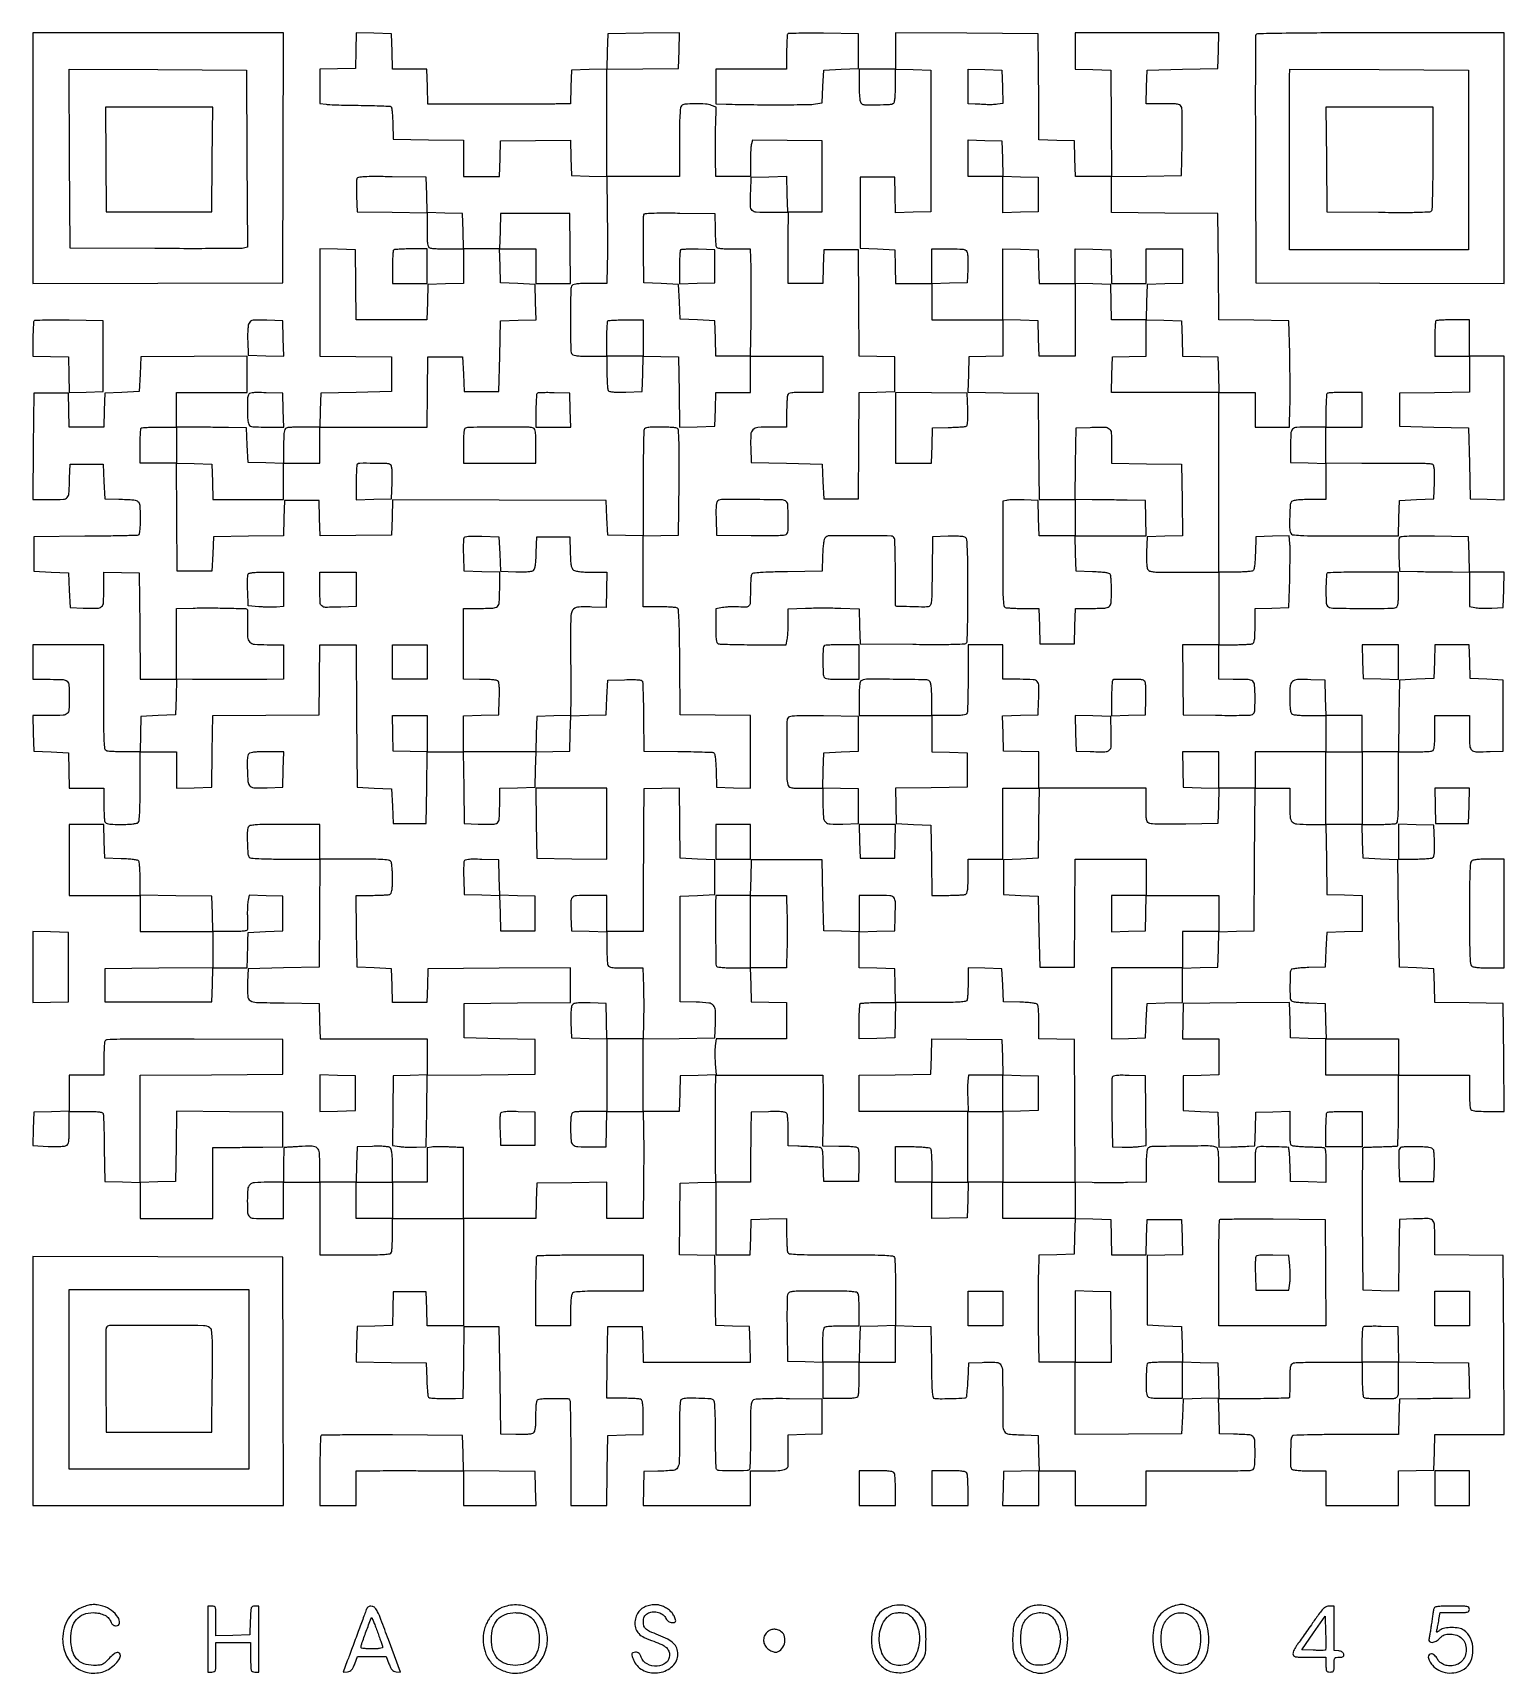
# Model space of a CAD drawing. Extents: x 179 to 1071, y 112 to 1107.
import ezdxf

# ---------------------------------------------------------------- set-up
doc = ezdxf.new("R2010")
doc.units = 0

msp = doc.modelspace()

# ---------------------------------------------------------------- linework, layer by layer
for points in [[(179, 1030.993714), (179, 954.987428), (254.75, 955.243714), (330.5, 955.5), (330.756286, 1031.25), (331.012572, 1107), (255.006286, 1107), (179, 1107)], [(223.235953, 1030.25), (223.5, 998.5), (255.5, 998.5), (287.5, 998.5), (287.764047, 1030.25), (288.028094, 1062), (255.5, 1062), (222.971906, 1062)], [(766.783492, 1030.783492), (767.066984, 1020.066984), (777.783492, 1019.783492), (788.5, 1019.5), (788.5, 1009), (788.5, 998.5), (777.75, 998.216168), (767, 997.932337), (767, 1008.966168), (767, 1020), (756.5, 1020), (746, 1020), (746, 1031.034983), (746, 1042.069966), (756.25, 1041.784983), (766.5, 1041.5)], [(788.784983, 965.25), (789.069966, 955), (800.034983, 955), (811, 955), (811, 965.533832), (811, 976.067663), (821.75, 975.783832), (832.5, 975.5), (832.784983, 965.25), (833.069966, 955), (843.534983, 955), (854, 955), (854, 965.5), (854, 976), (865, 976), (876, 976), (876, 965.533832), (876, 955.067663), (865.25, 954.783832), (854.5, 954.5), (854.216515, 943.784171), (853.93303, 933.068343), (864.716515, 932.784171), (875.5, 932.5), (875.783492, 921.783492), (876.066984, 911.066984), (886.783492, 910.783492), (897.5, 910.5), (897.783832, 899.75), (898.067663, 889), (865.5, 889), (832.932337, 889), (833.216168, 899.75), (833.5, 910.5), (843.75, 910.784983), (854, 911.069966), (854, 922.034983), (854, 933), (843.533832, 933), (833.067663, 933), (832.783832, 943.75), (832.5, 954.5), (821.75, 954.783832), (811, 955.067663), (811, 933.033832), (811, 911), (800.033832, 911), (789.067663, 911), (788.783832, 921.75), (788.5, 932.5), (777.75, 932.783832), (767, 933.067663), (767, 954.567663), (767, 976.067663), (777.75, 975.783832), (788.5, 975.5)], [(418, 725.5), (418, 715), (407.5, 715), (397, 715), (397, 725.5), (397, 736), (407.5, 736), (418, 736)], [(985.215017, 725.75), (985.5, 715.5), (996.25, 715.216168), (1007, 714.932337), (1007, 725.466168), (1007, 736), (995.965017, 736), (984.930034, 736)], [(418, 681.965017), (418, 670.930034), (407.75, 671.215017), (397.5, 671.5), (397.216168, 682.25), (396.932337, 693), (407.466168, 693), (418, 693)], [(985, 649), (985, 627), (974, 627), (963, 627), (963, 649), (963, 671), (974, 671), (985, 671)], [(484.230112, 627.75), (484.5, 606.5), (505.75, 606.230112), (527, 605.960225), (527, 627.480112), (527, 649), (505.480112, 649), (483.960225, 649)], [(1029.216168, 638.25), (1029.5, 627.5), (1039.5, 627.5), (1049.5, 627.5), (1049.783832, 638.25), (1050.067663, 649), (1039.5, 649), (1028.932337, 649)], [(593, 616.5), (593, 606), (603.5, 606), (614, 606), (614, 616.5), (614, 627), (603.5, 627), (593, 627)], [(680.215017, 616.75), (680.5, 606.5), (691, 606.5), (701.5, 606.5), (701.784983, 616.75), (702.069966, 627), (691, 627), (679.930034, 627)], [(179, 540.5), (179, 518.932337), (189.75, 519.216168), (200.5, 519.5), (200.5, 540.5), (200.5, 561.5), (189.75, 561.783832), (179, 562.067663)], [(1007, 486), (1007, 475), (985, 475), (963, 475), (963, 486), (963, 497), (985, 497), (1007, 497)], [(353, 464), (353, 452.932337), (363.75, 453.216168), (374.5, 453.5), (374.5, 464), (374.5, 474.5), (363.75, 474.783832), (353, 475.067663)], [(397, 399), (397, 388), (386, 388), (375, 388), (375, 399), (375, 410), (386, 410), (397, 410)], [(179, 289.506286), (179, 214), (255.006326, 214), (331.012652, 214), (330.756326, 289.25), (330.5, 364.5), (254.75, 364.756286), (179, 365.012572)], [(310, 290.5), (310, 236), (255.5, 236), (201, 236), (201, 290.5), (201, 345), (255.5, 345), (310, 345)], [(767, 333.5), (767, 323), (756.5, 323), (746, 323), (746, 333.5), (746, 344), (756.5, 344), (767, 344)], [(811, 322.533832), (811, 301), (822.019888, 301), (833.039775, 301), (832.769888, 322.25), (832.5, 343.5), (821.75, 343.783832), (811, 344.067663)], [(1050, 333.5), (1050, 323), (1039.5, 323), (1029, 323), (1029, 333.5), (1029, 344), (1039.5, 344), (1050, 344)], [(1029, 224.5), (1029, 214), (1039.5, 214), (1050, 214), (1050, 224.5), (1050, 235), (1039.5, 235), (1029, 235)]]:
    msp.add_lwpolyline(points, close=True)
for points in [[(374.784171, 1096.283485), (374.5, 1085.5), (363.75, 1085.216168), (353, 1084.932337), (353, 1074.554066), (353, 1064.175796), (356.75, 1063.69676, 0.022005), (359.09666, 1063.501418, 0.002378), (364.53602, 1063.314817, 0.002916), (371.018047, 1063.161127, 0.002346), (377.989644, 1063.069218, -0.003814), (384.745445, 1062.960319, -0.005974), (390.553101, 1062.75294, -0.002015), (395.541845, 1062.494938, -0.184475), (396.198933, 1062.201067, -0.167542), (396.495779, 1061.591842, -0.005691), (396.792578, 1058.904922, -0.010156), (397.045707, 1055.679597, -0.006847), (397.209289, 1051.990711), (397.5, 1042.5), (418.75, 1042.230112), (440, 1041.960225), (440, 1030.980112), (440, 1020), (450.966168, 1020), (461.932337, 1020), (462.216168, 1030.75), (462.5, 1041.5), (483.715968, 1041.769789), (504.931935, 1042.039577), (505.215968, 1031.269789), (505.5, 1020.5), (516.21299, 1020.216544), (526.925979, 1019.933087), (527.21299, 998.216544, -0.001717), (527.302038, 989.113831, -0.001563), (527.332315, 979.721422, -0.001563), (527.306892, 971.323986, -0.005061), (527.216168, 965.75), (526.932337, 955), (516.573157, 955, 0.005377), (511.026092, 954.940349, 0.030446), (508.080966, 954.697178, 0.063217), (506.397282, 954.232073, 0.20495), (505.606989, 953.418213, 0.090516), (505.060062, 950.509629, 0.001332), (505.013406, 933, 0.001332), (505.060062, 915.490371, 0.090516), (505.606989, 912.581787, 0.205218), (506.398405, 911.76761, 0.063068), (508.086379, 911.30265, 0.030363), (511.039857, 911.059586, 0.005351), (516.606989, 911), (527, 911), (527.015313, 901.25, 0.007755), (527.080714, 897.421391, 0.010675), (527.266219, 893.985645, 0.007585), (527.524351, 891.139851, 0.115445), (527.847958, 890.211769, 0.19692), (528.705135, 889.604266, 0.033714), (530.717063, 889.278982, 0.023663), (533.804805, 889.138177, 0.006827), (538.582645, 889.211769), (548.5, 889.5), (548.784171, 900.283485), (549.068343, 911.06697), (559.784171, 910.783485), (570.5, 910.5), (570.769986, 889.216371), (571.039971, 867.932742), (581.769986, 868.216371), (592.5, 868.5), (592.784983, 878.75), (593.069966, 889), (603.534983, 889), (614, 889), (614, 900), (614, 911), (636, 911), (658, 911), (658, 900), (658, 889), (647.606989, 889, 0.005351), (642.039857, 888.940414, 0.030363), (639.086379, 888.69735, 0.063068), (637.398405, 888.23239, 0.205218), (636.606989, 887.418213, 0.070946), (636.368222, 886.373807, 0.006338), (636.178303, 883.68135, 0.008159), (636.044331, 880.449196, 0.006277), (636, 876.918213), (636, 868), (626.571429, 868, 0.017882), (618.565427, 867.713581, 0.180389), (615.580331, 866.350115, 0.186872), (614.272581, 863.389283, 0.019432), (614.213897, 855.642469), (614.5, 846.5), (636, 846), (657.5, 845.5), (658, 835), (658.5, 824.5), (669, 824.5), (679.5, 824.5), (679.763809, 856.716308), (680.027617, 888.932617), (690.763809, 889.216308), (701.5, 889.5), (701.5, 900), (701.5, 910.5), (690.763809, 910.783692), (680.027617, 911.067383), (679.763809, 943.283692), (679.5, 975.5), (669, 975.5), (658.5, 975.5), (658.215017, 965.25), (657.930034, 955), (647.465017, 955), (637, 955), (636.898184, 962.25, -0.003141), (636.869181, 965.987191, -0.000998), (636.872065, 971.55625, -0.000996), (636.900037, 977.762605, -0.00111), (636.952241, 983.75), (637.108113, 998), (626.073109, 998, -0.011894), (617.599418, 998.201608, -0.198368), (615.103656, 999.37421, -0.185546), (614.07614, 1002.000018, -0.010194), (614.204946, 1011), (614.5, 1019.5), (625.215829, 1019.783485), (635.931657, 1020.06697), (636.215829, 1009.283485), (636.5, 998.5), (647, 998.5), (657.5, 998.5), (657.5, 1020), (657.5, 1041.5), (636.371739, 1041.769533), (615.243479, 1042.039067), (614.635394, 1039.769533, 0.044787), (614.39736, 1038.401486, 0.006599), (614.201923, 1035.596363, 0.007401), (614.063451, 1032.266462, 0.0063), (614.013655, 1028.75), (614, 1020), (603.5, 1020), (593, 1020), (592.887922, 1030.25, -0.002459), (592.85965, 1034.949646, -0.001392), (592.869257, 1040.643664, -0.001389), (592.910878, 1046.384121, -0.002286), (592.98177, 1051.23907), (593.187698, 1061.978139), (590.528749, 1062.98907, 0.074567), (586.769517, 1063.807875, 0.018982), (580.515567, 1063.980803, 0.013959), (574.277562, 1063.742203, 0.181776), (572.2, 1062.8, 0.175156), (571.608073, 1061.538104, 0.00933), (571.278846, 1057.045513, 0.010454), (571.062069, 1050.593081, 0.003169), (571, 1040.8), (571, 1020), (549, 1020), (527, 1020), (527, 1052.480498), (527, 1084.960995), (548.75, 1085.230498), (570.5, 1085.5), (570.784031, 1096.269597), (571.068061, 1107.039194), (549.284031, 1106.769597), (527.5, 1106.5), (527.216508, 1095.783492), (526.933016, 1085.066984), (516.216508, 1084.783492), (505.5, 1084.5), (505.215017, 1074.25), (504.930034, 1064), (499.215017, 1063.92312, -0.002445), (495.394392, 1063.890408, -0.000154), (484.163161, 1063.852638, -0.000227), (470.780238, 1063.817849, -0.000169), (456, 1063.79114), (418.5, 1063.736039), (418.216168, 1074.36802), (417.932337, 1085), (407.5, 1085), (397.067663, 1085), (396.783832, 1095.75), (396.5, 1106.5), (385.784171, 1106.783485), (375.068343, 1107.06697)], [(636.686013, 1106.35268, 0.177907), (636.411589, 1105.759435, 0.00474), (636.201516, 1102.832766, 0.009348), (636.049688, 1099.342961, 0.006196), (636, 1095.333333), (636, 1085), (614.5, 1085), (593, 1085), (593, 1074.5), (593, 1064), (599.25, 1063.811614, 0.005141), (613.803351, 1063.522677, 0.002847), (631.572642, 1063.453815, 0.001371), (648.955944, 1063.533097, 0.037775), (653.5, 1063.910286), (657.5, 1064.54896), (658, 1074.52448), (658.5, 1084.5), (669, 1085), (679.5, 1085.5), (679.5, 1096), (679.5, 1106.5), (658.436013, 1106.769346, 0.003085), (650.311969, 1106.823103, 0.004901), (643.358056, 1106.758056, 0.001338), (637.324385, 1106.626314, 0.192551)], [(702, 1096.010623), (702, 1085), (691, 1085), (680, 1085), (680, 1075.122445, 0.0078), (680.071217, 1070.557434, 0.021595), (680.309905, 1067.35438, 0.027122), (680.693032, 1065.14621, 0.164471), (681.29341, 1064.171454, 0.170994), (683.281444, 1063.436712, 0.007257), (690.893885, 1063.430721, 0.008644), (698.400289, 1063.663601, 0.126994), (700.903983, 1064.440658, 0.217255), (701.378087, 1065.149724, 0.014744), (701.705553, 1067.615807, 0.01722), (701.929398, 1070.898007, 0.008415), (702, 1075.092849), (702, 1085.067663), (712.75, 1084.783832), (723.5, 1084.5), (723.5, 1041.5), (723.5, 998.5), (712.784171, 998.216515), (702.068343, 997.93303), (701.784171, 1008.716515), (701.5, 1019.5), (691, 1019.5), (680.5, 1019.5), (680.5, 998), (680.5, 976.5), (691, 976), (701.5, 975.5), (701.784983, 965.25), (702.069966, 955), (713.034983, 955), (724, 955), (724, 944), (724, 933), (745.5, 933), (767, 933), (767, 922.034983), (767, 911.069966), (756.75, 910.784983), (746.5, 910.5), (746.216371, 899.769986), (745.932742, 889.039971), (767.216371, 888.769986), (788.5, 888.5), (788.763853, 856.25), (789.027706, 824), (800.013853, 824), (811, 824), (811, 813), (811, 802), (800.033832, 802), (789.067663, 802), (788.783832, 812.75), (788.5, 823.5), (780, 823.795054, 0.006878), (776.580699, 823.86667, 0.008052), (773.335938, 823.83773, 0.007225), (770.599467, 823.729659, 0.047969), (769.25, 823.526002), (767, 822.961896), (767, 791.087937, 0.001267), (767.046578, 772.70444, 0.010899), (767.267167, 764.495039, 0.016942), (767.655639, 759.799321, 0.278904), (768.581787, 758.606989, 0.07196), (769.63733, 758.367915, 0.005942), (772.455587, 758.178303, 0.007852), (775.838356, 758.044307, 0.005972), (779.547956, 758), (788.932337, 758), (789.216168, 747.25), (789.5, 736.5), (800, 736.5), (810.5, 736.5), (810.783832, 747.25), (811.067663, 758), (819.783832, 758.013655, 0.008676), (828.867555, 758.185522, 0.158509), (831.549011, 759.16637, 0.212639), (832.756386, 761.448141, 0.017333), (832.984687, 768.366631, 0.007795), (832.922752, 771.953419, 0.010722), (832.747767, 775.172862, 0.007638), (832.504415, 777.839133, 0.115465), (832.199653, 778.711195, 0.199883), (831.411, 779.262532, 0.01918), (829.055937, 779.684251, 0.019108), (825.800174, 780.012968, 0.00836), (821.464966, 780.211195), (811.5, 780.5), (811.216168, 791.25), (810.932337, 802), (832.5, 802), (854.067663, 802), (853.783832, 812.75), (853.5, 823.5), (842.5, 823.652492, 0.000326), (837.543062, 823.717978, 0.000201), (831.714584, 823.788832, 0.000202), (825.955457, 823.854199, 0.000363), (821.230498, 823.902492), (810.960995, 824), (811.230498, 845.75), (811.5, 867.5), (820, 867.795054, -0.009918), (828.963748, 867.928298, -0.179473), (831.602115, 866.934802, -0.203371), (832.787973, 864.506159, -0.013241), (833, 856.500836), (833, 846.039775), (854.25, 845.769888), (875.5, 845.5), (875.769408, 823.784029), (876.038815, 802.068057), (865.269408, 801.784029), (854.5, 801.5), (854.211141, 792.149285, 0.008823), (854.155544, 787.949059, 0.020053), (854.296764, 784.778478, 0.023571), (854.602052, 782.474651, 0.129173), (855.127382, 781.346515, 0.150138), (856.207904, 780.638557, 0.040998), (858.229174, 780.22878, 0.025615), (861.368487, 780.018594, 0.006709), (866.41624, 780.0074, -0.00139), (871.052277, 780.046432, -0.000776), (876.695708, 780.069489, -0.000774), (882.402401, 780.075105, -0.001258), (887.25, 780.06017), (898, 780), (898, 758), (898, 736), (886.980112, 736), (875.960225, 736), (876.230112, 714.75), (876.5, 693.5), (896, 693.216289, 0.002788), (903.634166, 693.14779, 0.003942), (910.432813, 693.178292, 0.002293), (916.159317, 693.275402, 0.054895), (917.75, 693.485341, 0.130692), (919.01029, 694.17517, 0.150458), (919.678967, 695.366688, 0.049162), (919.949831, 697.722384, 0.004059), (920, 703.902421, 0.01487), (919.77654, 711.414495, 0.20654), (918.582284, 713.784141, 0.166333), (915.918421, 714.808079, 0.008941), (906.75, 714.986345), (898, 715), (898, 725.5), (898, 736), (907.418213, 736, 0.005951), (911.140776, 736.044305, 0.007831), (914.534475, 736.178303, 0.005915), (917.361889, 736.367894, 0.07203), (918.418213, 736.606989, 0.204941), (919.232062, 737.397244, 0.063222), (919.697172, 739.080782, 0.030449), (919.940347, 742.025624, 0.005378), (920, 747.572006), (920, 757.930034), (930.25, 758.215017), (940.5, 758.5), (941, 775.5, 0.002783), (941.163533, 782.359342, 0.003195), (941.241367, 788.911416, 0.002878), (941.23988, 794.466825, 0.018338), (941.119548, 797.283543), (940.739095, 802.067086), (930.619548, 801.783543), (920.5, 801.5), (920.211195, 791.535034, -0.00836), (920.012968, 787.199826, -0.019108), (919.684251, 783.944063, -0.01918), (919.262532, 781.589, -0.199883), (918.711195, 780.800347, -0.117226), (917.827893, 780.495095, -0.006962), (914.991726, 780.252233, -0.010173), (911.573123, 780.077211, -0.007309), (907.75, 780.015313), (898, 780), (898, 834.5), (898, 889), (909, 889), (920, 889), (920, 878.5), (920, 868), (930.441201, 868), (940.882401, 868), (941.191201, 880.25, 0.005624), (941.276024, 886.328007, 0.002159), (941.262415, 894.776562, 0.002137), (941.168862, 903.945225, 0.002629), (941, 912.5), (940.5, 932.5), (919.263827, 932.769847), (898.027654, 933.039695), (897.763827, 965.269847), (897.5, 997.5), (865.25, 997.763853), (833, 998.027706), (833, 1008.993965), (833, 1019.960225), (854.25, 1020.230112), (875.5, 1020.5), (875.783711, 1040, 0.002788), (875.85221, 1047.634166, 0.003942), (875.821708, 1054.432812, 0.002293), (875.724598, 1060.159317, 0.054895), (875.514659, 1061.75, 0.136668), (874.80309, 1063.014523, 0.147569), (873.559829, 1063.683369, 0.046499), (871.079633, 1063.951304, 0.00367), (864.445965, 1064), (853.930034, 1064), (854.215017, 1074.25), (854.5, 1084.5), (876, 1085), (897.5, 1085.5), (897.783832, 1096.25), (898.067663, 1107), (854.533832, 1107), (811, 1107), (811, 1096.033832), (811, 1085.067663), (821.75, 1084.783832), (832.5, 1084.5), (832.763853, 1052.25), (833.027706, 1020), (822.047685, 1020), (811.067663, 1020), (810.783832, 1030.75), (810.5, 1041.5), (799.75, 1041.783832), (789, 1042.067663), (788.972336, 1052.783832, 0.000988), (788.947055, 1058.331941, 0.000307), (788.887487, 1066.667751, 0.000307), (788.809484, 1075.98268, 0.000338), (788.722336, 1085), (788.5, 1106.5), (745.25, 1106.760623), (702, 1107.021245)], [(920.460009, 1105.75, 0.090591), (920.266358, 1104.709509, 0.000109), (920.198937, 1082.982812, 0.000984), (920.176611, 1058.652573, 0.000605), (920.241394, 1030), (920.5, 955.5), (995.75, 955.243674), (1071, 954.987348), (1071, 1030.993674), (1071, 1107), (995.968615, 1107, 0.000668), (957.448289, 1106.948566, 0.003471), (936.19131, 1106.744245, 0.001205), (921.475143, 1106.465155, 0.305157)], [(308.758677, 1030.77123), (309.017354, 977.04246), (306.758677, 976.494347, -0.057902), (304.987826, 976.276519, -0.000418), (290.035361, 976.188577, -0.001589), (272.903102, 976.156579, -0.001017), (253, 976.223117), (201.5, 976.5), (201.241383, 1030.758691), (200.982767, 1085.017383), (254.741383, 1084.758691), (308.5, 1084.5)], [(766.783479, 1074.386275), (767.066957, 1064.27255), (763.783479, 1063.761091, -0.016482), (762.30817, 1063.580857, -0.01051), (760.583272, 1063.464104, -0.010558), (758.885202, 1063.420881, -0.019275), (757.5, 1063.468292, 0.003657), (756.05155, 1063.563221, 0.001607), (754.132812, 1063.6687, 0.00159), (752.096595, 1063.76758, 0.002132), (750.25, 1063.843476), (746, 1064), (746, 1074.534983), (746, 1085.069966), (756.25, 1084.784983), (766.5, 1084.5)], [(1049.5, 1030), (1049.5, 975.5), (995.211905, 975.5), (940.92381, 975.5), (940.942857, 1025.75, -0.000032), (940.951538, 1045.331386, -0.000047), (940.961905, 1062.563467, -0.000022), (940.972765, 1077.239555, -0.00086), (940.980952, 1080.508612), (941, 1085.017225), (995.25, 1084.758612), (1049.5, 1084.5)], [(963.235953, 1030.25), (963.5, 998.5), (994.93202, 998.235498, 0.001697), (1010.901959, 998.155315, 0.00816), (1019.995146, 998.288929, 0.006635), (1026.009704, 998.555446, 0.241447), (1027.166708, 999.235498, 0.134731), (1027.492293, 1000.296498, 0.001088), (1027.738089, 1009.161365, 0.003824), (1027.920853, 1019.372002, 0.002438), (1027.984687, 1031.25), (1028, 1062), (995.485953, 1062), (962.971906, 1062)], [(375.436587, 1018.695344, 0.081372), (375.24457, 1017.76728, 0.005154), (375.157112, 1014.976582, 0.007466), (375.136754, 1011.633198, 0.005475), (375.210159, 1007.924983), (375.5, 998.5), (396.75, 998.230112), (418, 997.960225), (418, 987.587101, 0.005366), (418.059624, 982.031766, 0.030412), (418.302751, 979.083197, 0.063156), (418.767796, 977.397746, 0.20506), (419.581787, 976.606989, 0.07203), (420.638111, 976.367894, 0.005915), (423.465525, 976.178303, 0.007831), (426.859224, 976.044305, 0.005951), (430.581787, 976), (440, 976), (440, 965.533832), (440, 955.067663), (429.25, 954.783832), (418.5, 954.5), (418.216168, 943.75), (417.932337, 933), (396.486056, 933), (375.039775, 933), (374.769888, 954.25), (374.5, 975.5), (363.75, 975.783832), (353, 976.067663), (353, 943.553334), (353, 911.039005), (374.75, 910.769502), (396.5, 910.5), (396.5, 900), (396.5, 889.5), (375, 889), (353.5, 888.5), (353.215017, 878.25), (352.930034, 868), (343.546804, 868, 0.005972), (339.837646, 867.955693, 0.007853), (336.455249, 867.821697, 0.005943), (333.637304, 867.632084, 0.071958), (332.581787, 867.393011, 0.205485), (331.767294, 866.600474, 0.062919), (331.302479, 864.908208, 0.03028), (331.059521, 861.946379, 0.005326), (331, 856.359179), (331, 845.932337), (320.25, 846.216168), (309.5, 846.5), (309, 857), (308.5, 867.5), (297.5, 867.677892, 0.000681), (292.544418, 867.751286, 0.000421), (286.720312, 867.82471, 0.000422), (280.967405, 867.887533, 0.00076), (276.25, 867.927892), (266, 868), (266, 878.5), (266, 889), (287.5, 889), (309, 889), (309, 900.013853), (309, 911.027706), (276.75, 910.763853), (244.5, 910.5), (244, 900), (243.5, 889.5), (233, 889), (222.5, 888.5), (222.215017, 878.25), (221.930034, 868), (211.5, 868), (201.069966, 868), (200.784983, 878.25), (200.5, 888.5), (190, 888.5), (179.5, 888.5), (179.236147, 856.25), (178.972294, 824), (189.467095, 824, 0.011542), (197.469189, 824.184749, 0.199676), (199.784686, 825.275787, 0.170388), (200.829619, 827.755858, 0.007933), (201.24922, 837), (201.5, 845.5), (211.5, 845.5), (221.5, 845.5), (222, 835), (222.5, 824.5), (231, 824.24922, -0.007711), (240.21787, 823.834901, -0.165281), (242.706701, 822.817847, -0.203896), (243.807091, 820.557101, -0.012677), (244, 812.949563, -0.006908), (243.934751, 808.226957, -0.023176), (243.706141, 805.142232, -0.030908), (243.336544, 803.135249, -0.244843), (242.73058, 802.450108, -0.08566), (241.713093, 802.24861, -0.000581), (232.733506, 802.038077, -0.002261), (222.447358, 801.855402, -0.001441), (210.48058, 801.731493), (179.5, 801.5), (179.5, 791), (179.5, 780.5), (190, 780), (200.5, 779.5), (201, 769), (201.5, 758.5), (209.496645, 758.203496, 0.010862), (218.05821, 758.072162, 0.184727), (220.637497, 759.077682, 0.198192), (221.794672, 761.520282, 0.012779), (222, 769.552884), (222, 780.067663), (232.75, 779.783832), (243.5, 779.5), (243.763853, 747.25), (244.027706, 715), (255.047685, 715), (266.067663, 715), (265.783832, 704.25), (265.5, 693.5), (255, 693), (244.5, 692.5), (244.216168, 681.75), (243.932337, 671), (234.547956, 671, -0.005972), (230.838356, 671.044307, -0.007852), (227.455587, 671.178303, -0.005942), (224.63733, 671.367915, -0.07196), (223.581787, 671.606989, -0.278928), (222.655579, 672.79951, -0.016926), (222.267157, 677.498054, -0.010892), (222.046574, 685.712104, -0.001266), (222, 704.106989), (222, 736), (200.5, 736), (179, 736), (179, 725.5), (179, 715), (189.393011, 715, -0.010922), (197.343494, 714.826317, -0.180645), (199.74294, 713.808678, -0.192687), (200.809561, 711.492344, -0.012707), (201, 704, -0.012734), (200.809122, 696.506319, -0.193036), (199.740425, 694.190236, -0.180339), (197.336687, 693.173214, -0.010855), (189.359179, 693), (178.932337, 693), (179.216168, 682.25), (179.5, 671.5), (190, 671), (200.5, 670.5), (200.783832, 659.75), (201.067663, 649), (211.533832, 649), (222, 649), (222, 639.581787, 0.005951), (222.044305, 635.859224, 0.007831), (222.178303, 632.465525, 0.005915), (222.367894, 629.638111, 0.07203), (222.606989, 628.581787, 0.195123), (223.357006, 627.779618, 0.068495), (224.894083, 627.309523, 0.033615), (227.550838, 627.062206, 0.006405), (232.406989, 627, 0.009539), (236.37742, 627.075751, 0.019202), (239.500056, 627.315267, 0.020076), (241.822996, 627.678473, 0.148618), (242.8, 628.2, 0.175156), (243.391927, 629.461896, 0.00933), (243.721154, 633.954487, 0.010454), (243.937931, 640.406919, 0.003169), (244, 650.2), (244, 671), (255, 671), (266, 671), (266, 659.966168), (266, 648.932337), (276.75, 649.216168), (287.5, 649.5), (287.769464, 671.236173), (288.038928, 692.972345), (320.269464, 693.236173), (352.5, 693.5), (352.769888, 714.75), (353.039775, 736), (364.009265, 736), (374.978755, 736), (375.239377, 692.75), (375.5, 649.5), (386, 649), (396.5, 648.5), (397, 638), (397.5, 627.5), (407.5, 627.5), (417.5, 627.5), (417.769502, 649.25), (418.039005, 671), (429, 671), (439.960995, 671), (440.230498, 649.25), (440.5, 627.5), (449, 627.204946, 0.009911), (457.962804, 627.071599, 0.179322), (460.601512, 628.064263, 0.203493), (461.787704, 630.491268, 0.013276), (462, 638.48522), (462, 648.932337), (472.75, 649.216168), (483.5, 649.5), (483.783481, 660.215387), (484.066961, 670.930773), (494.283481, 671.215387), (504.5, 671.5), (504.783492, 682.216508), (505.066984, 692.933016), (515.783492, 693.216508), (526.5, 693.5), (527, 704), (527.5, 714.5), (537.767885, 714.785181, -0.006139), (542.783943, 714.862877, -0.023981), (545.88048, 714.724238, -0.035792), (547.823596, 714.402184, -0.247685), (548.525097, 713.785181, -0.081505), (548.727992, 712.790148, -0.001227), (548.942004, 706.855647, -0.00328), (549.12875, 699.94946, -0.002158), (549.257213, 692), (549.5, 671.5), (570, 671.257213, -0.002039), (577.944525, 671.130722, -0.003114), (584.83489, 670.949969, -0.00111), (590.769137, 670.744118, -0.08187), (591.71452, 670.552212, -0.250294), (592.285483, 669.89679, -0.021898), (592.698926, 667.654518, -0.020289), (593.018085, 664.407398, -0.00742), (593.21452, 659.795), (593.5, 649.5), (603.75, 649.215017), (614, 648.930034), (614, 670.945129), (614, 692.960225), (592.75, 693.230112), (571.5, 693.5), (571.235681, 725.449832, 0.001803), (571.048944, 741.169199, 0.007577), (570.759672, 750.607844, 0.00522), (570.395763, 757.072768, 0.238962), (569.735681, 758.18452, 0.116655), (568.838042, 758.495609, 0.00716), (565.998919, 758.743321, 0.010334), (562.574865, 758.921676, 0.007451), (558.75, 758.984687), (549, 759), (549, 780.466168), (549, 801.932337), (559.75, 802.216168), (570.5, 802.5), (570.764295, 834.432148, 0.001667), (570.844504, 850.662586, 0.008037), (570.710935, 859.895282, 0.006458), (570.445189, 866.006827, 0.241759), (569.764295, 867.166836, 0.114203), (568.86177, 867.484239, 0.008082), (566.185627, 867.738127, 0.011074), (562.951261, 867.920336, 0.008114), (559.356989, 867.984687, 0.00643), (554.524375, 867.930628, 0.033827), (551.882724, 867.687776, 0.069116), (550.355058, 867.219702, 0.19467), (549.606989, 866.418213, 0.08636), (549.36136, 865.168774, 0.000863), (549.178303, 856.062037, 0.00279), (549.043875, 845.553632, 0.001803), (549, 833.384381), (549, 801.932337), (538.25, 802.216168), (527.5, 802.5), (527, 813), (526.5, 823.5), (461.783495, 823.716763), (397.066989, 823.933526), (396.783495, 813.216763), (396.5, 802.5), (374.784029, 802.230592), (353.068057, 801.961185), (352.784029, 812.730592), (352.5, 823.5), (342, 823.5), (331.5, 823.5), (331.216369, 812.76979), (330.932738, 802.03958), (309.716369, 801.76979), (288.5, 801.5), (288, 791), (287.5, 780.5), (277, 780.5), (266.5, 780.5), (266.236292, 813.283971), (265.972584, 846.067942), (276.736292, 845.783971), (287.5, 845.5), (287.783832, 834.75), (288.067663, 824), (309.533832, 824), (331, 824), (331, 835), (331, 846), (342, 846), (353, 846), (353, 857), (353, 868), (385.480112, 868), (417.960225, 868), (418.230112, 889.25), (418.5, 910.5), (429, 910.5), (439.5, 910.5), (440, 900), (440.5, 889.5), (451, 889.5), (461.5, 889.5), (462, 911), (462.5, 932.5), (473.283485, 932.784171), (484.06697, 933.068343), (483.783485, 943.784171), (483.5, 954.5), (473, 955), (462.5, 955.5), (462.215017, 965.75), (461.930034, 976), (472.965017, 976), (484, 976), (484, 965.5), (484, 955), (494.519888, 955), (505.039775, 955), (504.769888, 976.25), (504.5, 997.5), (483.5, 997.5), (462.5, 997.5), (462.216168, 986.75), (461.932337, 976), (451, 976), (440.067663, 976), (439.783832, 986.75), (439.5, 997.5), (428.783492, 997.783492), (418.066984, 998.066984), (417.783492, 1008.783492), (417.5, 1019.5), (396.726428, 1019.77036, 0.002464), (385.866599, 1019.858183, 0.013404), (379.985308, 1019.719089, 0.016945), (376.358071, 1019.412445, 0.278417)], [(592.608158, 987.884014, 0.006644), (592.700585, 984.117746, 0.009323), (592.890422, 980.759607, 0.006129), (593.135054, 977.966885, 0.113976), (593.417175, 977.134014, 0.213341), (594.153949, 976.633369, 0.017421), (596.51713, 976.296436, 0.018427), (599.74496, 976.070336, 0.008271), (603.996633, 976), (613.875232, 976), (614.187616, 964.75, -0.005071), (614.288948, 958.999304, -0.001681), (614.323671, 950.5625, -0.001673), (614.299422, 941.210674, -0.001902), (614.212114, 932.25), (613.924228, 911), (603.495946, 911), (593.067663, 911), (592.783832, 921.75), (592.5, 932.5), (582, 933), (571.5, 933.5), (571, 944), (570.5, 954.5), (560, 955), (549.5, 955.5), (549.22812, 975.47179, -0.002409), (549.159987, 983.21967, -0.003653), (549.182437, 989.958203, -0.001411), (549.260261, 995.739596, -0.087755), (549.454393, 996.741746, -0.282575), (550.349062, 997.426973, -0.013906), (554.219774, 997.717827, -0.012473), (560.32996, 997.853784, -0.002498), (571.226273, 997.769957), (592.5, 997.5)], [(397.666667, 975.333333, 0.177413), (397.400114, 974.758552, 0.004912), (397.195833, 971.973958, 0.009526), (397.048294, 968.649913, 0.006327), (397, 964.833333), (397, 955), (407.5, 955), (418, 955), (418, 965.5), (418, 976), (408.166667, 976, 0.006327), (404.350087, 975.951706, 0.009526), (401.026042, 975.804167, 0.004912), (398.241448, 975.599886, 0.177413)], [(571.699448, 975.366114, 0.176327), (571.420088, 974.767026, 0.005293), (571.205463, 971.97365, 0.009911), (571.050685, 968.631341, 0.006613), (571, 964.799502), (571, 954.932337), (581.75, 955.216168), (592.5, 955.5), (592.5, 965.5), (592.5, 975.5), (582.449448, 975.782781, 0.006672), (578.547259, 975.840477, 0.010046), (575.145783, 975.777033, 0.005301), (572.300668, 975.636532, 0.183378)], [(745.527452, 973.746645, -0.047213), (745.730902, 972.414471, -0.007738), (745.839778, 969.806198, -0.008456), (745.868543, 966.723436, -0.00737), (745.796504, 963.496645), (745.5, 955.5), (734.75, 955.216168), (724, 954.932337), (724, 965.466168), (724, 976), (734.480948, 976, -0.003696), (741.090691, 975.951146, -0.046645), (743.565956, 975.682761, -0.147279), (744.810178, 975.013211, -0.135509)], [(179.686388, 932.353055, 0.177818), (179.411839, 931.759809, 0.004771), (179.201626, 928.842815, 0.00938), (179.049716, 925.363848, 0.006219), (179, 921.367165), (179, 911.067663), (189.75, 910.783832), (200.5, 910.5), (200.784183, 899.715394), (201.068365, 888.930789), (211.284183, 889.215394), (221.5, 889.5), (221.5, 911), (221.5, 932.5), (200.936388, 932.769721, 0.003162), (193.00418, 932.823589, 0.005018), (186.21171, 932.758585, 0.001402), (180.323998, 932.626628, 0.192368)], [(310.01538, 931.028739, 0.089721), (309.593321, 929.72211, 0.014763), (309.31694, 927.072896, 0.015383), (309.175108, 923.826587, 0.011481), (309.211167, 920.243181), (309.5, 911.5), (320.284178, 911.215822), (331.068357, 910.931643), (330.784178, 921.715822), (330.5, 932.5), (320.804214, 932.785558, 0.004805), (314.993862, 932.900817, 0.042938), (312.44983, 932.708127, 0.109092), (311.012545, 932.136149, 0.121424)], [(549, 922), (549, 911), (538, 911), (527, 911), (527, 921.333333, -0.006022), (527.048276, 925.341612, -0.009111), (527.195833, 928.827083, -0.004516), (527.399803, 931.754503, -0.178563), (527.666667, 932.333333, -0.178563), (528.245497, 932.600197, -0.004516), (531.172917, 932.804167, -0.009111), (534.658388, 932.951724, -0.006022), (538.666667, 933), (549, 933)], [(1029.666667, 932.333333, 0.178563), (1029.399803, 931.754503, 0.004516), (1029.195833, 928.827083, 0.009111), (1029.048276, 925.341612, 0.006022), (1029, 921.333333), (1029, 911), (1039.5, 911), (1050, 911), (1050, 900.019888), (1050, 889.039775), (1028.75, 888.769888), (1007.5, 888.5), (1007.5, 878.5), (1007.5, 868.5), (1028.5, 868), (1049.5, 867.5), (1050, 846), (1050.5, 824.5), (1060.75, 824.215017), (1071, 823.930034), (1071, 867.465017), (1071, 911), (1060.5, 911), (1050, 911), (1050, 922), (1050, 933), (1040.166667, 933, 0.006327), (1036.350087, 932.951706, 0.009526), (1033.026042, 932.804167, 0.004912), (1030.241448, 932.599886, 0.177413)], [(309.619905, 887.451872, 0.083316), (309.128317, 885.02878, 0.008629), (309.031047, 879.188846, 0.010211), (309.153387, 873.370775, 0.055154), (309.630286, 870.25, 0.133852), (310.367106, 868.986545, 0.144833), (311.622511, 868.31846, 0.046611), (314.098922, 868.049391, 0.003769), (320.651614, 868), (331.069966, 868), (330.784983, 878.25), (330.5, 888.5), (320.369905, 888.783659, 0.005077), (314.789027, 888.883234, 0.032748), (311.976461, 888.720524, 0.074653), (310.405548, 888.281886, 0.198307)], [(484.700461, 888.367127, 0.176204), (484.420729, 887.767614, 0.005336), (484.20576, 884.983885, 0.009955), (484.050761, 881.652273, 0.006646), (484, 877.833333), (484, 868), (494.534983, 868), (505.069966, 868), (504.784983, 878.25), (504.5, 888.5), (494.950461, 888.783794, 0.007041), (491.240283, 888.841782, 0.010544), (488.000338, 888.778463, 0.005798), (485.297812, 888.637197, 0.182377)], [(702, 867.519502), (702, 846), (712.966168, 846), (723.932337, 846), (724.216168, 856.75), (724.5, 867.5), (734, 867.744031, 0.00444), (737.732726, 867.873093, 0.006093), (741.087261, 868.059892, 0.004054), (743.891451, 868.273204, 0.069845), (744.786422, 868.476622, 0.244424), (745.400044, 869.16452, 0.037955), (745.724478, 871.020337, 0.025091), (745.863614, 873.976842, 0.006543), (745.786422, 878.732592), (745.5, 888.5), (723.75, 888.769502), (702, 889.039005)], [(963.666667, 888.333333, 0.177413), (963.400114, 887.758552, 0.004912), (963.195833, 884.973958, 0.009526), (963.048294, 881.649913, 0.006327), (963, 877.833333), (963, 868), (952.968615, 868, 0.01397), (945.244243, 867.784138, 0.195648), (942.781778, 866.617958, 0.176197), (941.699494, 864.009355, 0.010922), (941.506985, 855.5), (941.5, 846.5), (952.25, 846.216168), (963, 845.932337), (963, 834.966168), (963, 824), (953.2, 824, 0.008695), (948.928253, 823.925705, 0.018472), (945.630442, 823.688776, 0.019349), (943.200304, 823.328068, 0.150969), (942.2, 822.8, 0.182186), (941.351405, 820.924892, 0.008428), (941.01219, 813.81935, 0.012209), (940.967489, 806.868036, 0.087326), (941.606989, 803.581787, 0.27952), (942.804078, 802.654136, 0.016549), (947.571826, 802.26691, 0.010742), (955.899612, 802.046487, 0.001245), (974.573157, 802), (1006.932337, 802), (1007.216168, 812.75), (1007.5, 823.5), (1018, 824), (1028.5, 824.5), (1028.788231, 834.417355, 0.006865), (1028.861374, 839.18984, 0.023561), (1028.720351, 842.285813, 0.033427), (1028.394876, 844.30958, 0.193052), (1027.788231, 845.181818, 0.121161), (1026.85231, 845.513451, 0.007766), (1023.940918, 845.758164, 0.010999), (1020.424425, 845.921194, 0.007949), (1016.5, 845.954293, -0.001364), (1011.23145, 845.929341, -0.000388), (1003.048437, 845.919258, -0.000391), (993.810522, 845.922275, -0.000414), (984.75, 845.93983), (963, 846), (963, 857), (963, 868), (974, 868), (985, 868), (985, 878.5), (985, 889), (974.666667, 889, 0.006022), (970.658388, 888.951724, 0.009111), (967.172917, 888.804167, 0.004516), (964.245497, 888.600197, 0.178563)], [(266, 857), (266, 846), (255, 846), (244, 846), (244, 856.333333, -0.006022), (244.048276, 860.341612, -0.009111), (244.195833, 863.827083, -0.004516), (244.399803, 866.754503, -0.178563), (244.666667, 867.333333, -0.178563), (245.245497, 867.600197, -0.004516), (248.172917, 867.804167, -0.009111), (251.658388, 867.951724, -0.006022), (255.666667, 868), (266, 868)], [(441.25, 867.317584, 0.248878), (440.653925, 866.62878, 0.027842), (440.291622, 864.516124, 0.021895), (440.064982, 861.301546, 0.006651), (440, 856.416667), (440, 846), (462, 846), (484, 846), (484, 856.393011, 0.00563), (483.939104, 861.801221, 0.028261), (483.700221, 864.81779, 0.053388), (483.26285, 866.588116, 0.217199), (482.504461, 867.359915, 0.091132), (479.935154, 867.839794, 0.000978), (461.874423, 867.85658, 0.000975), (443.810855, 867.80282, 0.091421)], [(375.666667, 845.333333, 0.178637), (375.399783, 844.754242, 0.004491), (375.195833, 841.817145, 0.009085), (375.048275, 838.320751, 0.006002), (375, 834.299502), (375, 823.932337), (385.75, 824.216168), (396.5, 824.5), (396.788231, 834.417355, 0.006827), (396.861823, 839.195195, 0.023663), (396.721018, 842.282937, 0.033714), (396.395734, 844.294865, 0.19692), (395.788231, 845.152042, 0.134486), (393.660391, 845.805612, 0.005407), (385.507867, 845.96724, 0.004187), (377.193085, 845.972527, 0.196902)], [(594.211769, 823.152042, 0.19692), (593.604266, 822.294865, 0.033714), (593.278982, 820.282937, 0.023663), (593.138177, 817.195195, 0.006827), (593.211769, 812.417355), (593.5, 802.5), (614.428109, 802.22917, 0.002701), (624.928451, 802.150006, 0.012029), (631.091209, 802.285113, 0.012869), (635.095412, 802.572759, 0.230932), (636.162796, 803.22917, 0.13625), (636.96056, 805.85736, 0.010602), (636.980337, 813.271523, 0.008998), (636.706268, 820.770412, 0.184778), (635.8, 822.8, 0.194662), (633.477303, 823.784439, 0.001976), (615.289334, 824.01028, 0.002505), (597.37039, 824.072179, 0.141895)], [(462, 791), (462.5, 780.5), (471.850715, 780.211141, 0.009201), (475.892546, 780.160695, 0.018158), (479.099804, 780.296226, 0.018909), (481.507799, 780.577687, 0.135457), (482.565629, 781.054467, 0.155031), (483.207107, 782.05425, 0.027795), (483.668713, 784.249332, 0.02215), (484.009433, 787.409522, 0.008399), (484.214914, 791.843326), (484.5, 801.5), (494.5, 801.5), (504.5, 801.5), (504.775541, 792, 0.007256), (504.988113, 787.117316, 0.030165), (505.336011, 784.191066, 0.052369), (505.874731, 782.340539, 0.135585), (506.71667, 781.25, 0.112949), (507.930479, 780.709594, 0.020217), (510.396843, 780.328018, 0.018511), (513.660601, 780.079331, 0.009758), (517.724961, 780), (527.067663, 780), (526.783832, 769.25), (526.5, 758.5), (517.882041, 758.85585, 0.02561), (509.20156, 758.769555, 0.255954), (506.235026, 756.900169, 0.123997), (505.079113, 752.565674, 0.004697), (505.003433, 735.687891, -0.000439), (505.039326, 726.790161, -0.000395), (505.061134, 717.576407, -0.000396), (505.067627, 709.31535, -0.001253), (505.053744, 703.784983), (505, 693.069966), (494.75, 692.784983), (484.5, 692.5), (484.216168, 681.75), (483.932337, 671), (461.966168, 671), (440, 671), (440, 681.966168), (440, 692.932337), (450.75, 693.216168), (461.5, 693.5), (461.788231, 703.417355, 0.006827), (461.861823, 708.195195, 0.023663), (461.721018, 711.282937, 0.033714), (461.395734, 713.294865, 0.19692), (460.788231, 714.152042, 0.115445), (459.860149, 714.475649, 0.007585), (457.014355, 714.733781, 0.010675), (453.578609, 714.919286, 0.007755), (449.75, 714.984687), (440, 715), (440, 736.5), (440, 758), (448.75, 758.013655, 0.009152), (457.953182, 758.196487, 0.171557), (460.603885, 759.248983, 0.202458), (461.786501, 761.675446, 0.013498), (462, 769.5828), (462, 779.932337), (451.25, 780.216168), (440.5, 780.5), (440.210159, 789.924983, -0.005535), (440.137174, 793.634259, -0.007531), (440.158783, 796.980936, -0.005233), (440.248144, 799.773814, -0.081166), (440.442274, 800.710164, -0.236652), (441.172333, 801.376284, -0.043922), (443.012272, 801.724596, -0.025951), (446.049899, 801.868732, -0.005823), (451.232115, 801.785181), (461.5, 801.5)], [(659.143701, 800.673149, 0.132048), (658.711495, 799.731114, 0.010514), (658.307406, 796.993436, 0.013664), (657.978769, 793.657339, 0.010041), (657.790118, 789.945876), (657.5, 780.5), (636.546095, 780.229091, 0.003025), (626.538324, 780.039141, 0.01097), (620.179757, 779.740282, 0.009456), (615.821704, 779.35659, 0.228384), (614.811407, 778.729091, 0.115381), (614.502289, 777.844524, 0.007655), (614.255482, 775.143858, 0.010736), (614.078055, 771.882764, 0.007807), (614.015313, 768.25, -0.008421), (613.887908, 761.362756, -0.182035), (613.120124, 759.523568, -0.208434), (611.366611, 758.773456, -0.011479), (605.25856, 758.955048, 0.016692), (603.343729, 758.992004, 0.010211), (601.085528, 758.914054, 0.010232), (598.849806, 758.745183, 0.017881), (597.00856, 758.501446), (593, 757.824204), (593, 747.519091, 0.005417), (593.059756, 742.004093, 0.030581), (593.303099, 739.072315, 0.063457), (593.768436, 737.395483, 0.204519), (594.581787, 736.606989, 0.082753), (595.774962, 736.363533, 0.00194), (601.513181, 736.178303, 0.00424), (608.257498, 736.044005, 0.002858), (615.956787, 736), (635.75, 736), (636.375, 739.125, 0.02802), (636.616901, 740.824705, 0.007029), (636.816406, 743.618574, 0.007156), (636.954092, 746.82468, 0.007152), (637, 750.033975), (637, 757.81795), (647.429466, 758.158975, -0.005206), (652.218992, 758.265677, -0.002926), (658.037569, 758.300653, -0.002919), (663.913909, 758.267283, -0.004765), (668.896523, 758.162399), (679.934114, 757.824797), (680.217057, 747.162399), (680.5, 736.5), (712.432148, 736.235705, 0.001667), (728.662719, 736.155493, 0.008037), (737.895249, 736.289061, 0.006458), (744.006663, 736.554798, 0.241842), (745.166278, 737.235705, 0.135111), (745.490508, 738.29629, 0.001095), (745.719627, 747.140158, 0.003841), (745.882947, 757.327371, 0.002449), (745.923833, 769.177597, 0.001718), (745.846243, 785.060283, 0.008793), (745.617732, 793.878832, 0.008752), (745.270947, 799.557346, 0.2026), (744.540419, 800.966455, 0.137223), (743.50431, 801.429131, 0.017616), (741.06205, 801.703841, 0.017599), (737.844074, 801.837752, 0.00932), (733.850715, 801.788859), (724.5, 801.5), (724.230112, 780.25, -0.001322), (724.01315, 766.110611, -0.024649), (723.713452, 761.662567, -0.106712), (723.035043, 759.676676, -0.251123), (721.730112, 758.899916, -0.015356), (717.777373, 758.844029, -0.002986), (710.646031, 759.004826, -0.000485), (702.730348, 759.238294, -0.187875), (702.216938, 759.456498, -0.198014), (702.101042, 759.725703, -0.000273), (702.015478, 765.424317, -0.002202), (701.951005, 771.83016, -0.001348), (701.928609, 779.384492, 0.002655), (701.886018, 787.020919, 0.00397), (701.760407, 793.69214, 0.001712), (701.588481, 799.385087, 0.083391), (701.363403, 800.49537, 0.306176), (699.352296, 801.901458, 0.002932), (680.587253, 802.090499, 0.003483), (662.016556, 802.039334, 0.220564)], [(1007.427712, 800.672216, 0.081692), (1007.238991, 799.757144, 0.005031), (1007.154505, 796.969789, 0.007363), (1007.1361, 793.631545, 0.005383), (1007.210159, 789.924983), (1007.5, 780.5), (1018.5, 780.347508, 0.000324), (1023.45558, 780.282022, 0.0002), (1029.279687, 780.211168, 0.000201), (1035.032594, 780.1458, 0.000362), (1039.75, 780.097508), (1050, 780), (1050, 769.545313), (1050, 759.090626), (1053.25, 758.487534, 0.029867), (1054.961002, 758.274687, 0.008811), (1057.601562, 758.15201, 0.008811), (1060.58164, 758.11869, 0.009375), (1063.5, 758.192221), (1070.5, 758.5), (1070.783832, 769.25), (1071.067663, 780), (1060.567663, 780), (1050.067663, 780), (1049.783832, 790.75), (1049.5, 801.5), (1028.717553, 801.747232, 0.00252), (1017.974496, 801.82088, 0.013067), (1012.041686, 801.676576, 0.015595), (1008.333482, 801.373169, 0.279873)], [(331, 769.600694), (331, 759.201387), (326.75, 758.850694, -0.017056), (324.667723, 758.750207, -0.007), (321.839063, 758.749891, -0.006916), (318.799843, 758.834161, -0.008805), (316, 759), (309.5, 759.5), (309.208575, 768.420857, -0.005737), (309.13413, 771.934715, -0.007759), (309.152581, 775.111648, -0.005495), (309.238236, 777.761419, -0.080952), (309.42719, 778.670857, -0.240491), (310.150677, 779.321414, -0.035152), (312.151337, 779.70634, -0.023783), (315.333082, 779.936605, -0.006172), (320.468615, 780), (331, 780)], [(375, 769.56862), (375, 759.13724), (365.614388, 758.81862, -0.007092), (356.486043, 758.638296, -0.179789), (354.183164, 759.479458, -0.209136), (353.160433, 761.583327, -0.010039), (353, 769.573324), (353, 780), (364, 780), (375, 780)], [(963.666667, 779.333333, 0.177127), (963.40019, 778.759549, 0.005011), (963.195833, 776.008219, 0.009628), (963.048298, 772.721829, 0.006402), (963, 768.949965, 0.00421), (963.051062, 762.885458, 0.049498), (963.323404, 760.543225, 0.147752), (963.991361, 759.343599, 0.127567), (965.25, 758.630286, 0.063502), (969.156448, 758.099677, 0.001897), (985.670255, 758.02744, 0.001413), (1002.535605, 758.065329, 0.09058), (1005.418213, 758.606989, 0.205218), (1006.23239, 759.398405, 0.063068), (1006.69735, 761.086379, 0.030363), (1006.940414, 764.039857, 0.005351), (1007, 769.606989), (1007, 780), (985.666667, 780, 0.002923), (977.440703, 779.951908, 0.00465), (970.404167, 779.804167, 0.001222), (964.28868, 779.603893, 0.189785)], [(308.88662, 757.438863, -0.193172), (309.03832, 757.093625, -0.002483), (309.104632, 754.674197, -0.006777), (309.129759, 751.844863, -0.004341), (309.085875, 748.559123, 0.016957), (309.180737, 740.571025, 0.18061), (310.434124, 737.632361, 0.186416), (313.287515, 736.2832, 0.01827), (321.035184, 736), (331, 736), (331, 725.5), (331, 715), (320.75, 714.926805, -0.001262), (312.521508, 714.888821, -0.000694), (302.452926, 714.881747, -0.00058), (290.33909, 714.904103, -0.000334), (275.75, 714.957682), (266, 715), (266, 736.465017), (266, 757.930034), (276.25, 758.215017, -0.008047), (285.547218, 758.323819, -0.004846), (296.573836, 758.168504, -0.000981), (307.851714, 757.878149, -0.189065)], [(746, 716.081787, -0.00284), (745.955997, 708.334577, -0.004216), (745.821697, 701.5499, -0.001919), (745.636501, 695.775876, -0.082815), (745.393011, 694.581787, -0.205218), (744.601595, 693.76761, -0.063068), (742.913621, 693.30265, -0.030363), (739.960143, 693.059586, -0.005351), (734.393011, 693), (724, 693), (724, 702.877555, 0.007674), (723.929056, 707.499539, 0.022276), (723.688825, 710.686309, 0.029161), (723.297853, 712.858395, 0.161809), (722.679169, 713.851303, 0.17007), (720.459831, 714.676063, 0.00157), (702.655102, 714.956558, 0.002552), (685.4114, 715.08606, 0.092466), (681.52299, 714.370448, 0.213393), (680.746825, 713.591968, 0.056453), (680.300693, 711.849454, 0.028935), (680.060471, 708.85321, 0.005537), (680, 703.393011), (680, 693), (702, 693), (724, 693), (724, 682.033832), (724, 671.067663), (734.75, 670.783832), (745.5, 670.5), (745.5, 660), (745.5, 649.5), (723.716367, 649.230404), (701.932734, 648.960808), (702.216367, 638.230404), (702.5, 627.5), (713, 627), (723.5, 626.5), (723.769888, 605.25), (724.039775, 584), (733.4381, 584, 0.005963), (737.153043, 584.044306, 0.007843), (740.540317, 584.178303, 0.005931), (743.362347, 584.367906, 0.071989), (744.418213, 584.606989, 0.205218), (745.23239, 585.398405, 0.063068), (745.69735, 587.086379, 0.030363), (745.940414, 590.039857, 0.005351), (746, 595.606989), (746, 606), (756.5, 606), (767, 606), (767, 627.5), (767, 649), (778.019888, 649), (789.039775, 649), (788.769888, 627.75), (788.5, 606.5), (778, 606), (767.5, 605.5), (767.5, 595), (767.5, 584.5), (778, 584), (788.5, 583.5), (789, 562), (789.5, 540.5), (800, 540.5), (810.5, 540.5), (810.763664, 573.25), (811.027329, 606), (832.513664, 606), (854, 606), (854, 595), (854, 584), (843.5, 584), (833, 584), (833, 572.965017), (833, 561.930034), (843.25, 562.215017), (853.5, 562.5), (853.783832, 573.25), (854.067663, 584), (876.033832, 584), (898, 584), (898, 573), (898, 562), (887, 562), (876, 562), (876, 551), (876, 540), (854.5, 540), (833, 540), (833, 518.465017), (833, 496.930034), (843.25, 497.215017), (853.5, 497.5), (854, 508), (854.5, 518.5), (865.25, 518.783832), (876, 519.067663), (876, 529.5), (876, 539.932337), (886.75, 540.216168), (897.5, 540.5), (897.783492, 551.216508), (898.066984, 561.933016), (908.783492, 562.216508), (919.5, 562.5), (919.760623, 605.75), (920.021245, 649), (930.510623, 649), (941, 649), (941, 639.934259, 0.014496), (941.243477, 631.537839, 0.174387), (942.493607, 628.607842, 0.190026), (945.276398, 627.275109, 0.017769), (953.015296, 627), (962.960225, 627), (963.230112, 605.75), (963.5, 584.5), (974.25, 584.216168), (985, 583.932337), (985, 573), (985, 562.067663), (974.25, 561.783832), (963.5, 561.5), (963, 551), (962.5, 540.5), (952.535034, 540.211195, 0.009414), (948.670571, 540.02633, 0.014151), (945.311411, 539.706488, 0.008931), (942.563628, 539.316208, 0.217922), (941.937331, 538.8986, 0.131593), (941.332222, 536.884751, 0.00591), (941.197832, 529.577455, 0.005783), (941.234406, 522.256279, 0.136042), (941.815073, 520.288805, 0.201968), (942.596887, 519.736762, 0.019306), (944.944151, 519.315377, 0.019182), (948.195141, 518.987011, 0.008333), (952.535034, 518.788805), (962.5, 518.5), (962.784178, 507.715822), (963.068357, 496.931643), (952.284178, 497.215822), (941.5, 497.5), (941.216028, 508.263808), (940.932056, 519.027617), (908.716028, 518.763808), (876.5, 518.5), (876.216168, 507.75), (875.932337, 497), (886.966168, 497), (898, 497), (898, 486.033832), (898, 475.067663), (887.25, 474.783832), (876.5, 474.5), (876.5, 464), (876.5, 453.5), (887, 453), (897.5, 452.5), (897.782846, 441.847171), (898.065692, 431.194342), (905.282846, 431.439187, 0.000386), (908.318421, 431.544515, 0.000344), (911.471247, 431.658517, 0.000345), (914.30475, 431.764884, 0.001072), (916.215017, 431.842017), (919.930034, 432), (920.215017, 442.25), (920.5, 452.5), (930.75, 452.784983), (941, 453.069966), (941.107595, 449.784983, -0.007198), (941.138874, 448.080296, -0.002214), (941.137649, 445.508343, -0.002215), (941.110785, 442.630226, -0.002427), (941.058817, 439.839163, 0.013441), (941.068438, 437.016371, 0.026139), (941.254222, 434.771064, 0.028825), (941.575641, 433.12163, 0.19417), (942.059296, 432.463353, 0.10713), (942.888089, 432.170059, 0.007103), (945.414888, 431.884649, 0.010005), (948.463521, 431.645568, 0.007302), (951.858074, 431.497303, -0.000929), (955.259392, 431.392159, -0.001262), (958.328622, 431.283816, -0.000834), (960.905539, 431.182033, -0.014258), (961.75, 431.123113, -0.316053), (962.356755, 430.601156, -0.032859), (962.717412, 428.646443, -0.023136), (962.938881, 425.510115, -0.006058), (963, 420.466168), (963, 409.932337), (952.25, 410.216168), (941.5, 410.5), (941.215017, 420.75, 0.006511), (941.054281, 424.685707, 0.010663), (940.803711, 428.013055, 0.004524), (940.509858, 430.787086, 0.348815), (940.215017, 431.081678, 0.019373), (936.245988, 431.379907, 0.005268), (929.955151, 431.541748, 0.002828), (923.507003, 431.60319, 0.070242), (921.75, 431.362072, 0.198032), (920.823949, 430.631958, 0.088577), (920.303842, 429.140138, 0.035027), (920.05536, 426.347507, 0.00468), (920, 420.432612), (920, 410), (909, 410), (898, 410), (898, 420.432612, 0.00468), (897.944639, 426.347468, 0.035027), (897.696155, 429.140143, 0.08857), (897.176049, 430.632026, 0.198019), (896.25, 431.362216, 0.069562), (891.599768, 432.007148, 0.002939), (874.915333, 431.890864, 0.001447), (857.39957, 431.615116, 0.170136), (855.302521, 430.836107, 0.163302), (854.696691, 429.857499, 0.027909), (854.31071, 427.671615, 0.021918), (854.071272, 424.491303, 0.007829), (854, 419.939939), (854, 410.124768), (842.75, 409.812384, -0.004054), (837.698757, 409.713106, -0.002552), (831.796863, 409.675107, -0.002562), (825.9909, 409.697112, -0.004697), (821.260597, 409.783724), (811.021195, 410.067448), (810.760597, 453.283724), (810.5, 496.5), (799.75, 496.783832), (789, 497.067663), (788.984687, 506.783832, 0.007334), (788.922787, 510.593987, 0.010202), (788.747767, 514.001664, 0.006997), (788.504879, 516.828483, 0.117134), (788.199653, 517.711195, 0.199883), (787.411, 518.262532, 0.01918), (785.055937, 518.684251, 0.019108), (781.800174, 519.012968, 0.00836), (777.464966, 519.211195), (767.5, 519.5), (767, 529.5), (766.5, 539.5), (756.25, 539.784983), (746, 540.069966), (746, 531.116771, -0.006253), (745.955671, 527.572384, -0.008135), (745.821697, 524.328926, -0.006307), (745.631801, 521.627053, -0.071025), (745.393011, 520.581787, -0.258599), (744.338059, 519.696313, -0.030079), (741.170238, 519.27562, -0.015925), (735.528268, 519.049581, -0.002049), (723.427994, 519), (702.069966, 519), (701.784983, 529.25), (701.5, 539.5), (690.75, 539.783832), (680, 540.067663), (680, 551), (680, 561.932337), (690.75, 562.216168), (701.5, 562.5), (701.795054, 571, 0.009927), (701.928151, 579.965089, 0.179688), (700.933469, 582.602972, 0.203196), (698.50249, 583.788355, 0.01319), (690.480948, 584), (680, 584), (680, 572.966168), (680, 561.932337), (669.25, 562.216168), (658.5, 562.5), (658, 584), (657.5, 605.5), (636, 605.5), (614.5, 605.5), (614.216168, 594.75), (613.932337, 584), (603.466168, 584), (593, 584), (592.964931, 579.25, 0.001869), (592.910057, 564.192704, 0.003634), (592.998562, 552.170306, 0.001115), (593.167074, 542.175466, 0.134423), (593.525125, 540.959347, 0.226977), (594.119535, 540.577652, 0.008329), (596.853754, 540.281808, 0.013734), (600.184878, 540.069475, 0.009048), (604.024034, 540), (613.930034, 540), (614.215017, 529.75), (614.5, 519.5), (625.25, 519.216168), (636, 518.932337), (636, 507.966168), (636, 497), (614.631669, 497), (593.263338, 497), (592.704073, 492.830366, 0.024166), (592.527753, 490.761242, 0.009409), (592.476434, 487.889503, 0.009289), (592.537301, 484.772778, 0.011385), (592.714484, 481.865639), (593.28416, 475.070546), (582.39208, 474.785273), (571.5, 474.5), (571.216168, 463.75), (570.932337, 453), (559.966168, 453), (549, 453), (549, 474.980498), (549, 496.960995), (570.75, 497.230498), (592.5, 497.5), (592.788833, 506.243181, 0.016437), (592.790065, 514.283794, 0.175522), (591.596909, 517.269158, 0.186549), (588.802745, 518.703343, 0.018997), (581.234094, 519.21398), (571.5, 519.5), (571.5, 551.5), (571.5, 583.5), (582, 584), (592.5, 584.5), (592.5, 595), (592.5, 605.5), (582, 606), (571.5, 606.5), (571.230014, 627.783629), (570.960029, 649.067258), (560.230014, 648.783629), (549.5, 648.5), (549.285669, 627, 0.000662), (549.200911, 617.19536, 0.000385), (549.12382, 605.426562, 0.000385), (549.064732, 593.634013, 0.00065), (549.035669, 583.75), (549, 562), (538, 562), (527, 562), (527, 573), (527, 584), (516.519052, 584, 0.01319), (508.49751, 583.788355, 0.203196), (506.066531, 582.602972, 0.179688), (505.071849, 579.965089, 0.009927), (505.204946, 571), (505.5, 562.5), (516.25, 562.216168), (527, 561.932337), (527, 552.547956, 0.005972), (527.044307, 548.838356, 0.007852), (527.178303, 545.455587, 0.005942), (527.367915, 542.63733, 0.07196), (527.606989, 541.581787, 0.204723), (528.396333, 540.768196, 0.063344), (530.076398, 540.302968, 0.030517), (533.014475, 540.059706, 0.005398), (538.544605, 540), (548.875232, 540), (549.187616, 528.75, -0.004056), (549.286888, 523.698016, -0.002552), (549.324862, 517.79375, -0.002561), (549.302819, 511.984411, -0.004692), (549.216168, 507.25), (548.932337, 497), (538, 497), (527.067663, 497), (526.783832, 507.75), (526.5, 518.5), (516.900987, 518.784391, 0.006919), (512.065714, 518.860698, 0.027023), (509.081903, 518.705126, 0.044369), (507.166788, 518.32726, 0.149751), (506.112128, 517.635106, 0.1305), (505.596888, 516.521045, 0.02258), (505.296615, 514.197242, 0.019663), (505.156589, 511.019073, 0.008898), (505.211141, 506.850715), (505.5, 497.5), (516.25, 497.216168), (527, 496.932337), (527, 474.966168), (527, 453), (517.581787, 453, 0.005951), (513.859224, 452.955695, 0.007831), (510.465525, 452.821697, 0.005915), (507.638111, 452.632106, 0.07203), (506.581787, 452.393011, 0.197107), (505.777238, 451.634987, 0.067463), (505.308102, 450.06985, 0.032957), (505.061662, 447.357436, 0.006179), (505, 442.36826, 0.018095), (505.259677, 435.195401, 0.202846), (506.531164, 432.708563, 0.165756), (509.331553, 431.624415, 0.011238), (518, 431.465135), (526.5, 431.5), (526.783832, 442.25), (527.067663, 453), (538, 453), (548.932337, 453), (549.216168, 442.25, -0.005064), (549.306889, 436.674174, -0.001561), (549.332264, 428.26875, -0.001561), (549.301929, 418.865523, -0.001714), (549.212814, 409.75), (548.925628, 388), (537.962814, 388), (527, 388), (527, 398.998715), (527, 409.997429), (505.75, 409.748715), (484.5, 409.5), (484.216168, 398.75), (483.932337, 388), (461.966168, 388), (440, 388), (440, 409.5), (440, 431), (437, 431.125, -0.000897), (435.490601, 431.190605, -0.000321), (433.339063, 431.289374, -0.000319), (430.979926, 431.4007, -0.000377), (428.75, 431.50904, 0.009924), (426.538322, 431.574202, 0.00879), (424.234375, 431.555835, 0.008861), (422.160189, 431.466024, 0.026501), (420.75, 431.304585), (418, 430.841089), (418, 420.420545), (418, 410), (407.5, 410), (397, 410), (397, 419.877555, 0.007345), (396.929838, 424.653266, 0.024181), (396.685192, 427.794146, 0.035127), (396.271246, 429.875583, 0.154085), (395.600715, 430.916414, 0.132968), (394.513859, 431.412685, 0.020746), (392.150171, 431.703614, 0.018924), (388.957683, 431.84141, 0.009044), (384.850715, 431.788859), (375.5, 431.5), (375.216168, 420.75), (374.932337, 410), (363.966168, 410), (353, 410), (353, 419.964816, 0.018486), (352.70887, 427.836462, 0.192208), (351.316585, 430.691543, 0.185082), (348.313111, 431.860867, 0.016937), (340.157721, 431.627347, 0.000292), (336.820772, 431.416568, 0.000466), (333.969768, 431.232141, 0.000082), (331.448979, 431.066299, 0.025908), (331.25, 431.042778, 0.358071), (331.147842, 430.924795, 0.000558), (331.073438, 427.928191, 0.003696), (331.017975, 424.52913, 0.002231), (331, 420.5), (331, 410), (321.035184, 410, 0.016247), (313.365571, 409.750721, 0.174549), (310.559388, 408.52907, 0.186703), (309.274311, 405.837384, 0.019069), (309, 398.647529, 0.01362), (309.196463, 391.43646, 0.195954), (310.269946, 389.16497, 0.176701), (312.674412, 388.169508, 0.010683), (320.606989, 388), (331, 388), (331, 399), (331, 410), (342, 410), (353, 410), (353, 388), (353, 366), (374.393011, 366, 0.002045), (386.514173, 366.049566, 0.015901), (392.164693, 366.275578, 0.030015), (395.337463, 366.696146, 0.258697), (396.393011, 367.581787, 0.07203), (396.632106, 368.638111, 0.005915), (396.821697, 371.465525, 0.007831), (396.955695, 374.859224, 0.005951), (397, 378.581787), (397, 388), (418.5, 388), (440, 388), (440, 355.5), (440, 323), (429.034983, 323), (418.069966, 323), (417.784983, 333.25), (417.5, 343.5), (407.5, 343.5), (397.5, 343.5), (397.215387, 333.283481), (396.930773, 323.066961), (386.215387, 322.783481), (375.5, 322.5), (375.216371, 311.769986), (374.932742, 301.039971), (396.216371, 300.769986), (417.5, 300.5), (417.789096, 290.510904, 0.007135), (417.957036, 286.626158, 0.010536), (418.224765, 283.22461, 0.006083), (418.542212, 280.396641, 0.166886), (418.86626, 279.73374, 0.174771), (419.998937, 279.201395, 0.010187), (423.867945, 278.918719, 0.01319), (428.894549, 278.787094, 0.006668), (435.230498, 278.872858), (439.960995, 279), (440.230498, 300.75), (440.5, 322.5), (451, 322.5), (461.5, 322.5), (462, 290), (462.5, 257.5), (471.850715, 257.211141, 0.009044), (475.957683, 257.15859, 0.018924), (479.150171, 257.296386, 0.020746), (481.513859, 257.587315, 0.132968), (482.600715, 258.083586, 0.151003), (483.264443, 259.100349, 0.036329), (483.680948, 261.093886, 0.025261), (483.928195, 264.072106, 0.008079), (484, 268.515456, -0.007701), (484.066333, 272.821844, -0.024337), (484.295345, 275.697561, -0.032052), (484.662355, 277.583357, -0.250586), (485.25, 278.217499, -0.075303), (488.499064, 278.815626, -0.009426), (495.68177, 278.908138, -0.00468), (503.234975, 278.792319, -0.253354), (504.436406, 278.102898, -0.133568), (504.702273, 277.205446, -0.000723), (504.893608, 268.095262, -0.003083), (505.033018, 257.681564, -0.001944), (505.073533, 245.521819), (505.056003, 214), (516.008114, 214), (526.960225, 214), (527.230112, 235.25), (527.5, 256.5), (538.25, 256.783832), (549, 257.067663), (549, 267.426843, 0.005377), (548.940349, 272.973908, 0.030446), (548.697178, 275.919034, 0.063217), (548.232073, 277.602718, 0.20495), (547.418213, 278.393011, 0.07207), (546.36144, 278.632119, 0.005899), (543.528746, 278.821697, 0.007818), (540.128746, 278.955696, 0.005939), (536.39871, 279), (526.960995, 279), (527.230498, 300.75), (527.5, 322.5), (538, 322.5), (548.5, 322.5), (548.783832, 311.75), (549.067663, 301), (581.567663, 301), (614.067663, 301), (613.783832, 311.75), (613.5, 322.5), (603.25, 322.784983), (593, 323.069966), (592.881648, 332.784983, -0.000066), (592.826896, 337.328393, -0.000034), (592.75939, 343.024339, -0.000034), (592.690669, 348.889387, -0.000051), (592.631648, 354), (592.5, 365.5), (581.730592, 365.784029), (570.961185, 366.068057), (571.230592, 387.784029), (571.5, 409.5), (582.25, 409.783832), (593, 410.067663), (593, 388.033832), (593, 366), (603.466168, 366), (613.932337, 366), (614.216168, 376.75), (614.5, 387.5), (625.25, 387.783832), (636, 388.067663), (636, 378.615619, 0.00593), (636.044304, 374.880092, 0.007809), (636.178303, 371.475463, 0.005887), (636.367872, 368.638889, 0.0721), (636.606989, 367.581787, 0.27879), (637.798447, 366.655914, 0.017014), (642.481122, 366.267215, 0.010928), (650.669069, 366.046594, 0.001271), (669, 366, -0.001271), (687.330931, 365.953406, -0.010928), (695.518878, 365.732785, -0.017014), (700.201553, 365.344086, -0.27879), (701.393011, 364.418213, -0.082798), (701.636492, 363.22437, -0.001925), (701.821697, 357.460038, -0.004223), (701.955997, 350.686284, -0.002845), (702, 342.952044), (702, 323.067663), (691.25, 322.783832), (680.5, 322.5), (680.216168, 311.75), (679.932337, 301), (668.966168, 301), (658, 301), (658, 311.393011, -0.005351), (658.059586, 316.960143, -0.030363), (658.30265, 319.913621, -0.063068), (658.76761, 321.601595, -0.205218), (659.581787, 322.393011, -0.07203), (660.638111, 322.632106, -0.005915), (663.465525, 322.821697, -0.007831), (666.859224, 322.955695, -0.005951), (670.581787, 323), (680, 323), (680, 331.918213, 0.006277), (679.955669, 335.449196, 0.008159), (679.821697, 338.68135, 0.006338), (679.631778, 341.373807, 0.070946), (679.393011, 342.418213, 0.2572), (678.346433, 343.301348, 0.030988), (675.246972, 343.723786, 0.01627), (669.723312, 343.950205, 0.002108), (657.912063, 344, 0.001376), (644.034929, 343.961813, 0.024835), (639.599899, 343.716916, 0.099684), (637.517325, 343.064629, 0.21436), (636.525748, 341.75, 0.050655), (636.330685, 340.167877, 0.002197), (636.235367, 334.579687, 0.003722), (636.20075, 327.942521, 0.002644), (636.256696, 320.5), (636.5, 301.5), (647.25, 301.216168), (658, 300.932337), (658, 289.966168), (658, 279), (668.393011, 279, 0.005351), (673.960143, 279.059586, 0.030363), (676.913621, 279.30265, 0.063068), (678.601595, 279.76761, 0.205218), (679.393011, 280.581787, 0.07203), (679.632106, 281.638111, 0.005915), (679.821697, 284.465525, 0.007831), (679.955695, 287.859224, 0.005951), (680, 291.581787), (680, 301), (691, 301), (702, 301), (702, 312.033832), (702, 323.067663), (712.75, 322.783832), (723.5, 322.5), (723.769502, 300.75, 0.001737), (723.975398, 287.772784, 0.017966), (724.270847, 282.432357, 0.04524), (724.774208, 279.691272, 0.317387), (725.769502, 278.879639, 0.019968), (730.243022, 278.747588, 0.006311), (736.925226, 278.901601, 0.001769), (744.026138, 279.180137, 0.186807), (744.900301, 279.562261, 0.169865), (745.154883, 280.08551, 0.003629), (745.470714, 282.970315, 0.007945), (745.764972, 286.387498, 0.005223), (746, 290.328626), (746.5, 300.5), (754.496645, 300.796504, -0.018522), (763.268993, 300.796704, -0.258798), (765.87774, 299.220505, -0.127332), (766.882382, 295.554997, -0.003552), (767, 279, 0.003292), (767.109128, 262.426033, 0.129624), (768.082347, 258.922873, 0.243089), (770.638585, 257.302091, 0.014665), (780, 256.75078), (788.5, 256.5), (788.783485, 245.784171), (789.06697, 235.068343), (778.283485, 234.784171), (767.5, 234.5), (767.215017, 224.25), (766.930034, 214), (777.965017, 214), (789, 214), (789, 224.5), (789, 235), (800, 235), (811, 235), (811, 224.5), (811, 214), (832.5, 214), (854, 214), (854, 224.5), (854, 235), (865.25, 235.055737, -0.001216), (870.930688, 235.070063, -0.000428), (879.080866, 235.063816, -0.000425), (888.040239, 235.041665, -0.000498), (896.535925, 235.004973, 0.0031), (904.337575, 235.011874, 0.004564), (911.189807, 235.122972, 0.002203), (917.003902, 235.295972, 0.083255), (918.285925, 235.556225, 0.182588), (919.180808, 236.35322, 0.080336), (919.689947, 237.881063, 0.034967), (919.941145, 240.620712, 0.005382), (920, 246.087937, 0.013035), (919.804586, 253.582399, 0.20511), (918.701401, 255.827374, 0.163779), (916.209662, 256.836408, 0.00765), (907, 257.24922), (898.5, 257.5), (898.21718, 268.150281), (897.93436, 278.800561), (919.154655, 278.921089, 0.002222), (927.326268, 279.003827, 0.003574), (934.290376, 279.1551, 0.000729), (940.401416, 279.340481, 0.190665), (940.881801, 279.548468, 0.183849), (941.085025, 280.0014, 0.003029), (941.231616, 282.814342, 0.007406), (941.334896, 286.123849, 0.004797), (941.360912, 289.954591, -0.004309), (941.395957, 295.979834, -0.044941), (941.653182, 298.438124, -0.131867), (942.27281, 299.700486, -0.148567), (943.416586, 300.413277, -0.057019), (944.912239, 300.636885, -0.002062), (950.68956, 300.812374, -0.003761), (957.531845, 300.940469, -0.002626), (965.25, 300.986345), (985, 301), (985, 290.559017, 0.008032), (985.070092, 286.195853, 0.016174), (985.291795, 282.761829, 0.013051), (985.613669, 280.156414, 0.220525), (986.078781, 279.451311, 0.112354), (986.844673, 279.189141, 0.008073), (989.094091, 278.986397, 0.01101), (991.811802, 278.845699, 0.008088), (994.828781, 278.804876, 0.004902), (1004.132283, 278.920705, 0.182558), (1006.059992, 279.698252, 0.203016), (1006.893583, 281.536797, 0.006272), (1007, 290.019888), (1007, 301.039775), (1028.25, 300.769888), (1049.5, 300.5), (1049.783832, 289.75), (1050.067663, 279), (1039.783832, 278.902492, 0.000364), (1035.053323, 278.854198, 0.000202), (1029.289626, 278.788832, 0.000202), (1023.457936, 278.717977, 0.000327), (1018.5, 278.652492), (1007.5, 278.5), (1007.216168, 267.75), (1006.932337, 257), (975.025185, 257, 0.00241), (961.987345, 256.937166, 0.004906), (951.746464, 256.737941, 0.001297), (943.251136, 256.4672, 0.250758), (942.53015, 256.048784, 0.127015), (941.778441, 253.626416, 0.007687), (941.52662, 245.962504, 0.006362), (941.489657, 238.179425, 0.17288), (942.184672, 236.277484, 0.166004), (943.148504, 235.687794, 0.025953), (945.378795, 235.309167, 0.021195), (948.591357, 235.071374, 0.007876), (953.122445, 235), (963, 235), (963, 224.5), (963, 214), (985, 214), (1007, 214), (1007, 224.466168), (1007, 234.932337), (1017.75, 235.216168), (1028.5, 235.5), (1028.783832, 246.25), (1029.067663, 257), (1050.042444, 257), (1071.017225, 257), (1070.758612, 311.25), (1070.5, 365.5), (1049.75, 365.770288), (1029, 366.040577), (1029, 376.501236, 0.013242), (1028.787965, 384.506233, 0.203374), (1027.602098, 386.934829, 0.179468), (1024.963721, 387.928301, 0.009917), (1016, 387.795054), (1007.5, 387.5), (1007.230404, 365.716367), (1006.960808, 343.932734), (996.230404, 344.216367), (985.5, 344.5), (985.239377, 387.75, -0.001649), (985.194124, 404.342966, -0.002739), (985.278746, 418.332996, -0.000306), (985.42968, 430.766682, -0.362469), (985.739377, 431.128285, -0.031047), (986.301152, 431.187496, -0.000668), (989.067192, 431.302633, -0.001533), (992.304519, 431.423119, -0.001033), (996, 431.541666, 0.000628), (999.694738, 431.657192, 0.000934), (1002.929688, 431.768459, 0.000399), (1005.69669, 431.871017, 0.019287), (1006.25, 431.91338, 0.369667), (1006.55523, 432.242577, 0.001184), (1006.779688, 438.29018, 0.005414), (1006.94607, 445.249992, 0.003268), (1007, 453.5), (1007, 475), (1028.5, 475), (1050, 475), (1050, 465.581787, 0.005951), (1050.044305, 461.859224, 0.007831), (1050.178303, 458.465525, 0.005915), (1050.367894, 455.638111, 0.07203), (1050.606989, 454.581787, 0.201272), (1051.382022, 453.772279, 0.065239), (1053.008523, 453.305235, 0.031606), (1055.841873, 453.060568, 0.005737), (1061.120653, 453), (1071.027329, 453), (1070.763664, 485.75), (1070.5, 518.5), (1049.78476, 518.770183), (1029.069521, 519.040365), (1028.78476, 529.270183), (1028.5, 539.5), (1018, 540), (1007.5, 540.5), (1007, 573), (1006.5, 605.5), (996, 606), (985.5, 606.5), (985.215017, 616.75), (984.930034, 627), (994.383229, 627, 0.005929), (998.119197, 627.044304, 0.007809), (1001.524199, 627.178303, 0.005887), (1004.361085, 627.367871, 0.072102), (1005.418213, 627.606989, 0.258697), (1006.303854, 628.662537, 0.030015), (1006.724422, 631.835307, 0.015901), (1006.950434, 637.485827, 0.002045), (1007, 649.606989), (1007, 671), (1016.418213, 671, 0.005951), (1020.140776, 671.044305, 0.007831), (1023.534475, 671.178303, 0.005915), (1026.361889, 671.367894, 0.07203), (1027.418213, 671.606989, 0.205218), (1028.23239, 672.398405, 0.063068), (1028.69735, 674.086379, 0.030363), (1028.940414, 677.039857, 0.005351), (1029, 682.606989), (1029, 693), (1039.5, 693), (1050, 693), (1050, 682.519052, 0.012862), (1050.205954, 674.513975, 0.198492), (1051.363937, 672.0754, 0.184361), (1053.943979, 671.071897, 0.010844), (1062.503355, 671.203496), (1070.5, 671.5), (1070.5, 693), (1070.5, 714.5), (1060.5, 715), (1050.5, 715.5), (1050.215017, 725.75), (1049.930034, 736), (1039.5, 736), (1029.069966, 736), (1028.784983, 725.75), (1028.5, 715.5), (1018, 715), (1007.5, 714.5), (1007.230498, 692.75), (1006.960995, 671), (995.980498, 671), (985, 671), (985, 682), (985, 693), (974.033832, 693), (963.067663, 693), (962.783832, 703.75), (962.5, 714.5), (953.756819, 714.788833, 0.015743), (945.731722, 714.801192, 0.167667), (942.723237, 713.661273, 0.198259), (941.319593, 710.997241, 0.023375), (941, 704.164816, 0.010228), (941.076885, 700.406512, 0.019737), (941.318456, 697.407548, 0.020575), (941.683514, 695.159592, 0.146858), (942.2, 694.2, 0.150969), (943.200304, 693.671932, 0.019349), (945.630442, 693.311224, 0.018472), (948.928253, 693.074295, 0.008695), (953.2, 693), (963, 693), (963, 682), (963, 671), (941.5, 671), (920, 671), (920, 660), (920, 649), (909, 649), (898, 649), (898, 660), (898, 671), (886.966168, 671), (875.932337, 671), (876.216168, 660.25), (876.5, 649.5), (887.283485, 649.215829), (898.06697, 648.931657), (897.783485, 638.215829), (897.5, 627.5), (878, 627.216289, -0.002788), (870.365834, 627.14779, -0.003942), (863.567187, 627.178292, -0.002293), (857.840683, 627.275402, -0.054895), (856.25, 627.485341, -0.136351), (854.985695, 628.195751, -0.147729), (854.316854, 629.43623, -0.046635), (854.04877, 631.909746, -0.003689), (854, 638.519052), (854, 649), (821.5, 649), (789, 649), (789, 659.966168), (789, 670.932337), (778.25, 671.216168), (767.5, 671.5), (767.216515, 682.215829), (766.93303, 692.931657), (777.716515, 693.215829), (788.5, 693.5), (788.795054, 702, 0.009927), (788.928151, 710.965089, 0.179688), (787.933469, 713.602972, 0.203196), (785.50249, 714.788355, 0.01319), (777.480948, 715), (767, 715), (767, 725.5), (767, 736), (756.5, 736), (746, 736)], [(658.666667, 735.333333, 0.194077), (658.097557, 733.99477, 0.00386), (658.015304, 726.450218, 0.006606), (658.087896, 719.212407, 0.086003), (658.606989, 716.581787, 0.205218), (659.398405, 715.76761, 0.063068), (661.086379, 715.30265, 0.030363), (664.039857, 715.059586, 0.005351), (669.606989, 715), (680, 715), (680, 725.5), (680, 736), (669.666667, 736, 0.006022), (665.658388, 735.951724, 0.009111), (662.172917, 735.804167, 0.004516), (659.245497, 735.600197, 0.178563)], [(833.666667, 714.333333, 0.178639), (833.399782, 713.754233, 0.00449), (833.195833, 710.816807, 0.009084), (833.048275, 707.320041, 0.006002), (833, 703.29835), (833, 692.930034), (843.25, 693.215017), (853.5, 693.5), (853.788231, 703.417355, 0.006827), (853.861823, 708.195195, 0.023663), (853.721018, 711.282937, 0.033714), (853.395734, 713.294865, 0.19692), (852.788231, 714.152042, 0.133773), (850.681544, 714.802349, 0.00599), (843.007351, 714.967067, 0.004655), (835.180244, 714.968398, 0.196538)], [(636.640777, 691.506263, 0.09067), (636.123586, 688.751173, 0.001272), (636.086714, 671.774805, 0.001815), (636.152992, 655.21942, 0.059251), (636.655792, 651.25, 0.135225), (637.367924, 649.98633, 0.147604), (638.604575, 649.317627, 0.046941), (641.063472, 649.049042, 0.003746), (647.608408, 649), (658, 649), (658, 639.69113, 0.015815), (658.2596, 631.485571, 0.17762), (659.552728, 628.549193, 0.19207), (662.389929, 627.265539, 0.019001), (670.016285, 627.209381), (679.5, 627.5), (679.5, 638), (679.5, 648.5), (668.716515, 648.784171), (657.93303, 649.068343), (658.216515, 659.784171), (658.5, 670.5), (669, 671), (679.5, 671.5), (679.5, 682), (679.5, 692.5), (658.364493, 692.769554, 0.002077), (646.477698, 692.871769, 0.015634), (640.855969, 692.720951, 0.028423), (637.671161, 692.353337, 0.264052)], [(811.215822, 682.284178), (811.5, 671.5), (820, 671.204946, 0.009619), (829.028591, 671.065344, 0.179386), (831.650621, 672.048609, 0.210395), (832.785832, 674.4457, 0.013848), (832.784677, 682.277755), (832.5, 692.5), (821.715822, 692.784178), (810.931643, 693.068357)], [(309.606989, 669.418213, 0.086919), (308.969523, 666.156492, 0.013681), (309.020439, 659.591402, 0.011155), (309.400372, 652.982413, 0.138791), (310.266285, 650.650511, 0.12965), (311.363061, 649.760752, 0.072737), (313.024103, 649.285839, 0.035003), (315.774446, 649.111546, 0.005986), (321.016285, 649.209381), (330.5, 649.5), (330.783832, 660.25), (331.067663, 671), (320.640821, 671, 0.005326), (315.053621, 670.940479, 0.03028), (312.091792, 670.697521, 0.062919), (310.399526, 670.232706, 0.205485)], [(201, 605.5), (201, 584), (222.5, 584), (244, 584), (244, 573), (244, 562), (266, 562), (288, 562), (288, 551.013664), (288, 540.027329), (255.25, 539.763664), (222.5, 539.5), (222.5, 529.5), (222.5, 519.5), (255, 519.5), (287.5, 519.5), (287.784983, 529.75), (288.069966, 540), (298.534983, 540), (309, 540), (309.111066, 545.75, -0.000597), (309.16368, 548.315351, -0.000388), (309.230318, 551.279688, -0.00039), (309.29986, 554.172908, -0.000742), (309.361066, 556.5), (309.5, 561.5), (320, 562), (330.5, 562.5), (330.5, 573), (330.5, 583.5), (320.336928, 583.784023), (310.173856, 584.068047), (309.498958, 580.995256, 0.032408), (309.25126, 579.371833, 0.009501), (309.080735, 576.853673, 0.0095), (308.99638, 574.006038, 0.010061), (309.022948, 571.211233, -0.002029), (309.091014, 568.549719, -0.002615), (309.13083, 566.104237, -0.001991), (309.145313, 564.054842, -0.022901), (309.110918, 563.25, -0.317918), (308.595782, 562.643509, -0.033364), (306.659651, 562.282508, -0.023321), (303.546099, 562.061071, -0.006092), (298.533832, 562), (288.067663, 562), (287.783832, 572.75), (287.5, 583.5), (265.75, 583.769502), (244, 584.039005), (243.984687, 593.769502, 0.007324), (243.922788, 597.58515, 0.010189), (243.747767, 600.997455, 0.006982), (243.50489, 603.828233, 0.117173), (243.199653, 604.711195, 0.199883), (242.411, 605.262532, 0.01918), (240.055937, 605.684251, 0.019108), (236.800174, 606.012968, 0.00836), (232.464966, 606.211195), (222.5, 606.5), (222.215017, 616.75), (221.930034, 627), (211.465017, 627), (201, 627)], [(309.606989, 625.418213, 0.08662), (308.977766, 622.208797, 0.013333), (309.016068, 615.688031, 0.009396), (309.357172, 609.048659, 0.18075), (310.2, 607.2, 0.175172), (311.462104, 606.608026, 0.009322), (315.957353, 606.278827, 0.010448), (322.413689, 606.062061, 0.003166), (332.213664, 606), (353.027329, 606), (352.763664, 573.25), (352.5, 540.5), (331, 540), (309.5, 539.5), (309.203496, 531.503355, 0.01904), (309.212348, 522.780464, 0.257531), (310.802736, 520.146434, 0.124846), (314.511102, 519.099787, 0.003493), (331.264071, 518.769847), (352.5, 518.5), (352.783832, 507.75), (353.067663, 497), (385.533832, 497), (418, 497), (418, 486.034983), (418, 475.069966), (407.75, 474.784983), (397.5, 474.5), (397.230451, 453.366475), (396.960903, 432.232951), (401.230451, 431.664309, 0.016712), (403.289351, 431.459839, 0.007474), (406.00832, 431.322092, 0.007389), (408.890534, 431.261865, 0.00995), (411.5, 431.297834), (417.5, 431.5), (417.769464, 453.236361), (418.038929, 474.972721), (450.769464, 475.236361), (483.5, 475.5), (483.5, 486), (483.5, 496.5), (462, 497), (440.5, 497.5), (440.5, 508), (440.5, 518.5), (472.75, 518.763853), (505, 519.027706), (505, 529.524476), (505, 540.021245), (461.75, 539.760623), (418.5, 539.5), (418.215017, 529.25), (417.930034, 519), (407.5, 519), (397.069966, 519), (396.784983, 529.25), (396.5, 539.5), (386, 540), (375.5, 540.5), (375.230498, 562.25), (374.960995, 584), (384.39871, 584, 0.005939), (388.128746, 584.044304, 0.007818), (391.528746, 584.178303, 0.005899), (394.36144, 584.367881, 0.07207), (395.418213, 584.606989, 0.195123), (396.220382, 585.357006, 0.068495), (396.690477, 586.894083, 0.033615), (396.937794, 589.550838, 0.006405), (397, 594.406989, 0.009539), (396.924249, 598.37742, 0.019202), (396.684733, 601.500056, 0.020076), (396.321527, 603.822996, 0.148618), (395.8, 604.8, 0.175156), (394.538104, 605.391927, 0.00933), (390.045513, 605.721154, 0.010454), (383.593081, 605.937931, 0.003169), (373.8, 606), (353, 606), (353, 616.5), (353, 627), (331.606989, 627, 0.002045), (319.485827, 626.950434, 0.015901), (313.835307, 626.724422, 0.030015), (310.662537, 626.303854, 0.258697)], [(1007, 616.533832), (1007, 606), (1016.75, 606.015313, 0.007764), (1020.578716, 606.080782, 0.010685), (1024.014795, 606.266491, 0.007597), (1026.860786, 606.524921, 0.115411), (1027.789728, 606.848883, 0.193917), (1028.393714, 607.690708, 0.035484), (1028.721172, 609.617554, 0.024729), (1028.862613, 612.565119, 0.007315), (1028.789728, 617.08357), (1028.5, 626.5), (1017.75, 626.783832), (1007, 627.067663)], [(440.442274, 604.710164, 0.081166), (440.248144, 603.773814, 0.005233), (440.158783, 600.980936, 0.007531), (440.137174, 597.634259, 0.005535), (440.210159, 593.924983), (440.5, 584.5), (451.216508, 584.216508), (461.933016, 583.933016), (462.216508, 573.216508), (462.5, 562.5), (473, 562.5), (483.5, 562.5), (483.5, 573), (483.5, 583.5), (472.783492, 583.783492), (462.066984, 584.066984), (461.783492, 594.783492), (461.5, 605.5), (451.232115, 605.785181, 0.005823), (446.049899, 605.868732, 0.025951), (443.012272, 605.724596, 0.043922), (441.172333, 605.376284, 0.236652)], [(1051.2, 604.8, 0.183509), (1050.582265, 603.425658, 0.00543), (1050.269608, 596.994608, 0.007447), (1050.058466, 587.745336, 0.001983), (1050, 573, 0.001983), (1050.058466, 558.254664, 0.007447), (1050.269608, 549.005392, 0.00543), (1050.582265, 542.574342, 0.183509), (1051.2, 541.2, 0.149044), (1052.181224, 540.677271, 0.019949), (1054.522984, 540.314516, 0.019071), (1057.676508, 540.075482, 0.009379), (1061.7, 540), (1071, 540), (1071, 573), (1071, 606), (1061.7, 606, 0.009379), (1057.676508, 605.924518, 0.019071), (1054.522984, 605.685484, 0.019949), (1052.181224, 605.322729, 0.149044)], [(636.185662, 573.284636, -0.00466), (636.284049, 568.367616, -0.002629), (636.316442, 562.402048, -0.002623), (636.2859, 556.382408, -0.004298), (636.18946, 551.284636), (635.878919, 540), (624.93946, 540), (614, 540), (614, 562), (614, 584), (624.935662, 584), (635.871323, 584)], [(701.783832, 508.25), (701.5, 497.5), (690.75, 497.216168), (680, 496.932337), (680, 507.299502, -0.006002), (680.048275, 511.320751, -0.009085), (680.195833, 514.817145, -0.004491), (680.399783, 517.754242, -0.178637), (680.666667, 518.333333, -0.178637), (681.245758, 518.600217, -0.004491), (684.182855, 518.804167, -0.009085), (687.679249, 518.951725, -0.006002), (691.700498, 519), (702.067663, 519)], [(222.610302, 495.426846, 0.071924), (222.369935, 494.365945, 0.005956), (222.179276, 491.537011, 0.007863), (222.04455, 488.141397, 0.005983), (222, 484.418213), (222, 475), (211.5, 475), (201, 475), (201, 464.033832), (201, 453.067663), (190.25, 452.783832), (179.5, 452.5), (179.216129, 442.350762), (178.932259, 432.201524), (188.216129, 431.78688, 0.009188), (191.899331, 431.690144, 0.011809), (195.286925, 431.74345, 0.009722), (198.099049, 431.908978, 0.093643), (199.25, 432.221301, 0.163713), (200.165733, 433.120464, 0.077541), (200.684794, 434.712276, 0.034687), (200.939866, 437.504689, 0.005436), (201, 443.035184), (201, 453), (211.031385, 453, -0.006905), (215.757163, 452.934734, -0.02306), (218.849408, 452.706324, -0.030569), (220.864407, 452.337653, -0.245329), (221.548776, 451.733489, -0.082072), (221.750102, 450.753559, -0.001262), (221.960346, 444.968865, -0.003341), (222.143068, 438.233614, -0.0022), (222.267391, 430.483489), (222.5, 410.5), (233.25, 410.216168), (244, 409.932337), (244, 398.966168), (244, 388), (266, 388), (288, 388), (288, 409.5), (288, 431), (297.25, 431.086779, 0.000584), (301.645003, 431.133146, 0.000277), (307.307812, 431.202645, 0.000275), (313.230203, 431.281867, 0.000389), (318.5, 431.359357), (330.5, 431.545156), (330.5, 442.022578), (330.5, 452.5), (298.269928, 452.763827), (266.039856, 453.027654), (265.769928, 431.763827), (265.5, 410.5), (254.75, 410.216168), (244, 409.932337), (243.964286, 420.466168, -0.000286), (243.950582, 425.32746, -0.000157), (243.939063, 431.283812, -0.000156), (243.931147, 437.331869, -0.000249), (243.928571, 442.5, -0.000249), (243.931148, 447.665025, -0.000157), (243.939063, 453.70313, -0.000157), (243.950582, 459.645317, -0.000288), (243.964286, 464.489377), (244, 474.978755), (287.25, 475.239377), (330.5, 475.5), (330.5, 486), (330.5, 496.5), (276.860302, 496.758633, 0.000689), (245.261887, 496.867468, 0.006653), (231.842208, 496.716644, 0.00746), (223.953854, 496.405185, 0.295694)], [(766.783492, 485.783492), (767.066984, 475.066984), (777.783492, 474.783492), (788.5, 474.5), (788.5, 464), (788.5, 453.5), (777.75, 453.216168), (767, 452.932337), (767, 431.466168), (767, 410), (789, 410), (811, 410), (811, 399.033832), (811, 388.067663), (821.75, 387.783832), (832.5, 387.5), (832.783832, 376.75), (833.067663, 366), (843.5, 366), (853.932337, 366), (854.216168, 376.75), (854.5, 387.5), (865, 387.5), (875.5, 387.5), (875.783485, 376.784171), (876.06697, 366.068343), (865.283485, 365.784171), (854.5, 365.5), (854.5, 344.5), (854.5, 323.5), (865, 323), (875.5, 322.5), (875.783492, 311.783492), (876.066984, 301.066984), (886.783492, 300.783492), (897.5, 300.5), (897.783485, 289.784171), (898.06697, 279.068343), (887.283485, 278.784171), (876.5, 278.5), (876, 268), (875.5, 257.5), (843.25, 257.236147), (811, 256.972294), (811, 278.986147), (811, 301), (800.037886, 301), (789.075772, 301), (788.787886, 322.25, -0.001898), (788.700534, 331.208245, -0.001673), (788.676151, 340.552746, -0.00168), (788.710665, 348.979512, -0.005083), (788.811779, 354.716795), (789.123557, 365.93359), (799.811779, 366.216795), (810.5, 366.5), (810.783832, 377.25), (811.067663, 388), (789.033832, 388), (767, 388), (767, 399), (767, 410), (756.533832, 410), (746.067663, 410), (745.783832, 399.25), (745.5, 388.5), (734.75, 388.216168), (724, 387.932337), (724, 398.966168), (724, 410), (713, 410), (702, 410), (702, 420.860567), (702, 431.721135), (712.25, 431.610567, -0.009031), (716.230952, 431.495692, -0.013463), (719.704877, 431.238729, -0.008437), (722.558531, 430.901491, -0.203403), (723.234687, 430.5, -0.135534), (723.527062, 429.733031, -0.00628), (723.758058, 426.929688, -0.010027), (723.92543, 423.558115, -0.006995), (723.984687, 419.75), (724, 410), (734.956522, 410), (745.913043, 410), (745.913043, 431.5), (745.913043, 453), (712.956522, 453), (680, 453), (680, 463.980498), (680, 474.960995), (701.75, 475.230498), (723.5, 475.5), (723.784032, 486.269789), (724.068065, 497.039577), (745.284032, 496.769789), (766.5, 496.5)], [(658.109067, 464.75, -0.002417), (658.136556, 460.015634, -0.001319), (658.126879, 454.20625, -0.001314), (658.085953, 448.30196, -0.002089), (658.016543, 443.25), (657.814951, 432), (667.657476, 431.984687, -0.007683), (671.521546, 431.919292, -0.010595), (674.987176, 431.733781, -0.007485), (677.858404, 431.475724, -0.115704), (678.788231, 431.152042, -0.19692), (679.395734, 430.294865, -0.033714), (679.721018, 428.282937, -0.023663), (679.861823, 425.195195, -0.006827), (679.788231, 420.417355), (679.5, 410.5), (669, 410.5), (658.5, 410.5), (658.215017, 420.75, 0.003738), (657.98795, 427.184861, 0.048232), (657.65493, 429.562857, 0.164089), (656.959331, 430.670373, 0.153497), (655.715017, 431.167506, 0.002179), (652.261426, 431.413541, 0.003879), (649.415897, 431.581632, 0.003715), (646.486732, 431.710057, 0.001815), (642.75, 431.832494), (637, 432), (636.984687, 441.25, 0.008159), (636.919317, 444.886885, 0.011123), (636.734034, 448.160822, 0.008145), (636.475757, 450.869394, 0.113997), (636.152902, 451.78684, 0.199716), (635.281101, 452.39767, 0.032047), (633.18343, 452.720814, 0.022682), (629.955578, 452.861053, 0.006397), (624.918214, 452.78684), (614.5, 452.5), (614.322108, 441.5, 0.000681), (614.248714, 436.544418, 0.000421), (614.17529, 430.720312, 0.000422), (614.112467, 424.967405, 0.00076), (614.072108, 420.25), (614, 410), (603.5, 410), (593, 410), (592.933333, 420, -0.000621), (592.907731, 424.720472, -0.000304), (592.88625, 430.734375, -0.000302), (592.871506, 436.984657, -0.000439), (592.866667, 442.5, -0.000439), (592.871506, 448.015343, -0.000302), (592.88625, 454.265625, -0.000304), (592.907731, 460.279528, -0.000621), (592.933333, 465), (593, 475), (625.5, 475), (658, 475)], [(745.855035, 471.25, 0.017412), (745.740104, 469.323083, 0.005666), (745.701834, 466.471875, 0.00564), (745.730982, 463.300724, 0.006325), (745.832059, 460.25), (746.164118, 453), (756.582059, 453), (767, 453), (767, 464), (767, 475), (756.605035, 475), (746.210071, 475)], [(833.461176, 473.759422, 0.087779), (833.264554, 472.744161, 0.001378), (833.184949, 466.817874, 0.003607), (833.161049, 459.914108, 0.002376), (833.228584, 451.973), (833.5, 431.5), (839.5, 431.31519, 0.009536), (842.109462, 431.284602, 0.00708), (844.99168, 431.346608, 0.007161), (847.710694, 431.482652, 0.016025), (849.769549, 431.681665), (854.039097, 432.232951), (853.769549, 453.366475), (853.5, 474.5), (843.732592, 474.786422, 0.006424), (838.919742, 474.865683, 0.025824), (835.982084, 474.724513, 0.040869), (834.161271, 474.390647, 0.239781)], [(462.44069, 451.706038, 0.08044), (462.24673, 450.777249, 0.005694), (462.156546, 448.121982, 0.007919), (462.135127, 444.937236, 0.005886), (462.208575, 441.420857), (462.5, 432.5), (473, 432.5), (483.5, 432.5), (483.5, 442.5), (483.5, 452.5), (473.232115, 452.785181, 0.005806), (468.041094, 452.869045, 0.026058), (465.006728, 452.724611, 0.044386), (463.172066, 452.374845, 0.236067)], [(984.998926, 442.25), (984.997853, 431.5), (973.998421, 431.5), (962.998989, 431.5), (962.999495, 441.583333, -0.00617), (963.047973, 445.495762, -0.009313), (963.195685, 448.900521, -0.004707), (963.39994, 451.756484, -0.177991), (963.666667, 452.333333, -0.178563), (964.245497, 452.600197, -0.004516), (967.172917, 452.804167, -0.009111), (970.658388, 452.951724, -0.006022), (974.666667, 453), (985, 453)], [(1008.715899, 431.236478, 0.198675), (1007.773567, 430.576741, 0.107091), (1007.273524, 429.225298, 0.037905), (1007.101895, 426.59849, 0.00435), (1007.215899, 420.670109), (1007.5, 410.5), (1018, 410.5), (1028.5, 410.5), (1028.754537, 419.5, 0.01002), (1028.783793, 423.052506, 0.013308), (1028.6597, 426.281074, 0.010614), (1028.429405, 428.944315, 0.117119), (1028.074255, 429.94621, 0.164873), (1027.202299, 430.637241, 0.043949), (1025.463407, 431.091467, 0.0292), (1022.81551, 431.381991, 0.009114), (1018.819719, 431.512579, 0.004654), (1015.503363, 431.529602, 0.005786), (1012.419838, 431.48104, 0.004771), (1009.836104, 431.385757, 0.043066)], [(962.763853, 355.25), (963.027706, 323), (952.763853, 322.926805, -0.00126), (944.527276, 322.888824, -0.000694), (934.455126, 322.881746, -0.00058), (922.339842, 322.904102, -0.000334), (907.75, 322.957682), (898, 323), (898, 354.833333, -0.002001), (898.049029, 367.086392, -0.003231), (898.199888, 377.515513, -0.000593), (898.402981, 386.698691, -0.192864), (898.680468, 387.347135, -0.194926), (899.328722, 387.621499, -0.000608), (908.434599, 387.750224, -0.003285), (918.778546, 387.815907, -0.002034), (930.930468, 387.763802), (962.5, 387.5)], [(549, 355), (549, 344), (528.2, 344, 0.003169), (518.406919, 343.937931, 0.010454), (511.954487, 343.721154, 0.00933), (507.461896, 343.391927, 0.175156), (506.2, 342.8, 0.149044), (505.677271, 341.818776, 0.019949), (505.314516, 339.477016, 0.019071), (505.075482, 336.323492, 0.009379), (505, 332.3), (505, 323), (494.5, 323), (484, 323), (484, 343.833333, -0.002993), (484.048097, 351.867578, -0.004756), (484.195833, 358.742708, -0.001277), (484.396201, 364.712325, -0.189545), (484.666667, 365.333333, -0.192996), (485.302543, 365.605252, -0.00057), (494.488542, 365.804167, -0.003167), (504.914556, 365.951968, -0.00196), (517.166667, 366), (549, 366)], [(920.44275, 364.711405, 0.081149), (920.248444, 363.774362, 0.00524), (920.158923, 360.981301, 0.007536), (920.137209, 357.634347, 0.00554), (920.210159, 353.924983), (920.5, 344.5), (930.5, 344.5), (940.5, 344.5), (941.08534, 348.886315, 0.022863), (941.269448, 350.99849, 0.010307), (941.326793, 353.780045, 0.01018), (941.266834, 356.724741, 0.013684), (941.08534, 359.386315), (940.5, 365.5), (930.732592, 365.786422, 0.006215), (925.820487, 365.869374, 0.027145), (922.9185, 365.724677, 0.046335), (921.158442, 365.373938, 0.232847)], [(223.453816, 321.740243, 0.089548), (223.261817, 320.729866, 0.000598), (223.19019, 311.747155, 0.00234), (223.168607, 301.460077, 0.00149), (223.235201, 289.490243), (223.5, 258.5), (255.5, 258.5), (287.5, 258.5), (287.765726, 289.5, 0.001225), (287.879013, 308.006621, 0.012082), (287.71941, 315.793845, 0.024457), (287.315418, 320.099227, 0.201729), (286.324597, 321.75, 0.157681), (282.495237, 323.016106, 0.001671), (254.221233, 323.106234, 0.001077), (225.335041, 323.03952, 0.309316)], [(1006.783832, 311.75), (1007.067663, 301), (996.033832, 301), (985, 301), (985, 311.333333, -0.006317), (985.050668, 315.343898, -0.009512), (985.205463, 318.836713, -0.004898), (985.419778, 321.762931, -0.177451), (985.699448, 322.366114, -0.183378), (986.300668, 322.636532, -0.005301), (989.145783, 322.777033, -0.010046), (992.547259, 322.840477, -0.006672), (996.449448, 322.782781), (1006.5, 322.5)], [(855.25, 300.337719, 0.289593), (854.339645, 299.071957, 0.006802), (853.98679, 291.429783, 0.012365), (853.929361, 284.073872, 0.087594), (854.606989, 280.581787, 0.205218), (855.398405, 279.76761, 0.063068), (857.086379, 279.30265, 0.030363), (860.039857, 279.059586, 0.005351), (865.606989, 279), (876, 279), (876, 290), (876, 301), (866.25, 300.921053, 0.004701), (862.424056, 300.854093, 0.00652), (858.996875, 300.717133, 0.004223), (856.130609, 300.540845, 0.078575)], [(572.25, 278.337719, 0.277829), (571.599973, 277.474221, 0.011239), (571.270988, 273.412279, 0.011816), (571.057163, 267.254352, 0.00277), (571, 256.935719, -0.003309), (570.890674, 240.414293, -0.129928), (569.917021, 236.918564, -0.242809), (567.361991, 235.30117, -0.014615), (558, 234.75078), (549.5, 234.5), (549.215017, 224.25), (548.930034, 214), (581.465017, 214), (614, 214), (614, 224.5), (614, 235), (624.377555, 235, 0.012231), (630.934343, 235.160412, 0.058555), (634.618037, 235.777198, 0.141381), (636.432653, 236.924437, 0.229853), (636.916666, 238.64474, -0.042202), (636.859027, 239.26111, -0.001305), (636.843037, 241.808804, -0.002551), (636.847352, 244.813778, -0.001762), (636.881579, 248.215017), (637, 256.930034), (647.25, 257.215017), (657.5, 257.5), (657.5, 268), (657.5, 278.5), (637.666323, 278.740401, 0.00419), (629.462581, 278.771091, 0.007662), (622.773066, 278.637543, 0.005086), (617.454482, 278.395619, 0.109376), (615.951207, 277.973887, 0.195248), (614.881737, 276.687954, 0.054775), (614.355831, 274.075737, 0.020403), (614.116269, 269.133023, 0.001908), (614.069767, 256.944437, -0.002771), (614.026847, 249.200659, -0.004303), (613.895309, 242.521243, -0.001396), (613.71599, 236.754813, -0.13066), (613.475867, 235.960952, -0.254192), (611.979491, 235.105413, -0.005796), (603.49046, 235.020956, -0.005806), (595.002768, 235.133464, -0.253307), (593.503853, 235.993765, -0.130086), (593.255554, 236.811321, -0.001522), (593.067501, 242.491549, -0.004496), (592.928639, 249.084161, -0.002906), (592.880866, 256.718382, 0.003955), (592.810606, 265.126112, 0.008625), (592.594553, 271.570083, 0.005451), (592.287207, 276.547867, 0.156294), (591.813584, 277.724617, 0.207065), (590.11498, 278.586836, 0.007506), (582.698035, 278.930788, 0.0115), (575.486987, 278.990853, 0.092477)], [(353.677267, 256.343934, 0.189382), (353.402566, 255.713742, 0.001315), (353.198947, 249.745822, 0.004828), (353.048864, 242.868308, 0.003041), (353, 234.833333), (353, 214), (364, 214), (375, 214), (375, 224.5), (375, 235), (385.25, 235.073195, -0.001262), (393.478492, 235.111179, -0.000694), (403.547074, 235.118253, -0.00058), (415.66091, 235.095897, -0.000334), (430.25, 235.042318), (440, 235), (440, 224.5), (440, 214), (462.034983, 214), (484.069966, 214), (483.784983, 224.25), (483.5, 234.5), (461.783635, 234.769409), (440.06727, 235.038817), (439.783635, 245.769409), (439.5, 256.5), (396.927267, 256.760601, 0.001498), (380.556429, 256.811748, 0.00244), (366.661327, 256.745702, 0.000337), (354.330176, 256.618587, 0.19606)], [(680, 224.5), (680, 214), (691, 214), (702, 214), (702, 222.918213, 0.006277), (701.955669, 226.449196, 0.008159), (701.821697, 229.68135, 0.006338), (701.631778, 232.373807, 0.070946), (701.393011, 233.418213, 0.205218), (700.601595, 234.23239, 0.063068), (698.913621, 234.69735, 0.030363), (695.960143, 234.940414, 0.005351), (690.393011, 235), (680, 235)], [(724, 224.5), (724, 214), (735, 214), (746, 214), (746, 222.918213, 0.006277), (745.955669, 226.449196, 0.008159), (745.821697, 229.68135, 0.006338), (745.631778, 232.373807, 0.070946), (745.393011, 233.418213, 0.205218), (744.601595, 234.23239, 0.063068), (742.913621, 234.69735, 0.030363), (739.960143, 234.940414, 0.005351), (734.393011, 235), (724, 235)], [(209.655189, 152.541351, 0.080572), (204.385631, 149.640005, 0.083708), (200.383351, 145.253956, 0.07932), (197.889736, 139.584143, 0.063104), (197.021962, 132.946344, 0.101343), (198.889706, 123.638956, 0.119999), (204.227429, 116.453295, 0.124848), (212.085579, 112.70926, 0.115321), (221.03037, 113.008178, 0.069351), (224.730123, 114.579014, 0.048484), (228.378093, 117.277477, 0.049824), (231.151484, 120.330432, 0.160837), (232, 122.9, 0.187929), (231.393959, 124.455473, 0.280203), (230.030179, 124.84963, 0.109138), (227.815013, 123.689461, 0.03137), (225, 121, -0.019586), (222.669707, 118.666222, -0.084528), (221.034017, 117.598484, -0.083656), (219.128831, 117.126702, -0.018958), (215.788469, 117, -0.087195), (209.83315, 118.046504, -0.128603), (205.485521, 121.044563, -0.115853), (202.872246, 126.056664, -0.062566), (202, 133, -0.062772), (202.866655, 139.875974, -0.113001), (205.45697, 144.90285, -0.126935), (209.727359, 147.93493, -0.09148), (215.5, 149, -0.051987), (219.398706, 148.593539, -0.073405), (222.669117, 147.383755, -0.08529), (225.08797, 145.463375, -0.105962), (226.508279, 142.973915, 0.084328), (226.936101, 142.14322, 0.08871), (227.60805, 141.517245, 0.082371), (228.499882, 141.131044, 0.061149), (229.567388, 141, 0.379294), (231.48753, 142.701362, 0.181833), (230.645003, 146.158303, 0.083838), (226.570587, 150.393249, 0.091912), (221.453076, 152.891347, 0.022282), (218.037686, 153.677559, 0.052888), (215.440816, 153.875357, 0.054065), (212.894783, 153.52258, 0.024202)], [(285, 133), (285, 113), (287.5, 113, 0.104331), (288.950811, 113.306062, 0.224677), (289.680556, 114.15, 0.064117), (289.955995, 116.064536, 0.003707), (290, 122), (290, 131), (300.5, 131), (311, 131), (311, 122, 0.003707), (311.044005, 116.064536, 0.064117), (311.319444, 114.15, 0.224677), (312.049189, 113.306062, 0.104331), (313.5, 113), (316, 113), (316, 133), (316, 153), (313.538933, 153, 0.108827), (312.119531, 152.687359, 0.211231), (311.367862, 151.831808, 0.063773), (311.023151, 149.90618, 0.004188), (310.788933, 144.25), (310.5, 135.5), (300.25, 135.215017), (290, 134.930034), (290, 143.965017, 0.003684), (289.956076, 149.925856, 0.063889), (289.680824, 151.846502, 0.224551), (288.950864, 152.692806, 0.104705), (287.5, 153), (285, 153)], [(381.129369, 150.816376, 0.001464), (380.587313, 149.362908, 0.000153), (379.326753, 145.949185, 0.00019), (377.827942, 141.881687, 0.000152), (376.216753, 137.5, -0.000437), (374.481531, 132.7893, -0.000352), (372.608639, 127.729509, -0.000356), (370.872401, 123.05923, -0.000915), (369.608429, 119.685562), (367.041118, 112.871123), (369.747871, 113.185562, 0.072298), (371.189784, 113.569134, 0.107961), (372.247949, 114.323657, 0.075118), (373.138829, 115.664856, 0.020915), (374.111124, 118), (375.767624, 122.5), (384.5, 122.5), (393.232376, 122.5), (394.888876, 118, 0.021097), (395.852159, 115.688858, 0.073104), (396.741855, 114.339853, 0.105695), (397.786596, 113.576194, 0.076255), (399.182635, 113.192267), (401.819894, 112.884535), (394.547945, 132.692267, 0.002229), (390.044263, 144.792597, 0.024203), (387.972741, 149.569654, 0.068545), (386.395405, 151.902974, 0.181995), (384.638483, 152.816376, 0.047511), (383.318171, 152.848638, 0.112346), (382.381873, 152.564873, 0.118134), (381.689277, 151.915494, 0.055688)], [(466.263634, 153.026726, 0.094991), (460.638528, 150.497359, 0.084067), (456.065209, 145.975665, 0.08011), (453.071576, 139.985524, 0.074995), (452.021962, 133.217881, 0.07203), (453.107641, 125.494433, 0.098731), (456.342112, 119.285994, 0.101816), (461.620205, 114.923141, 0.080987), (468.637377, 112.549378, 0.110351), (477.111606, 113.017954, 0.117207), (484.371342, 117.063503, 0.112484), (489.240801, 124.105023, 0.095538), (490.956076, 133, 0.098713), (489.06761, 142.47219, 0.124583), (483.738155, 149.608324, 0.126379), (475.72203, 153.284836, 0.103301)], [(551.312913, 152.897522, 0.082177), (548.292014, 151.454546, 0.086827), (545.962847, 149.137326, 0.083809), (544.501193, 146.092222, 0.070188), (544, 142.539455, 0.082585), (544.594199, 138.966488, 0.120704), (546.307341, 136.292794, 0.081222), (549.621596, 134.032079, 0.022252), (555.485046, 131.607894, -0.020792), (560.326006, 129.622972, -0.076845), (563.073614, 127.806736, -0.118755), (564.499902, 125.70809, -0.090374), (565, 122.963858, -0.233183), (562.844483, 118.59323, -0.15018), (557.4458, 116.583878, -0.134824), (551.413393, 117.868727, -0.191667), (547.862107, 121.965715, 0.038502), (547.231476, 123.407215, 0.090618), (546.504889, 124.324131, 0.108498), (545.591189, 124.827803, 0.072036), (544.402175, 125, 0.082848), (542.793787, 124.731655, 0.276037), (542.130263, 123.946287, 0.133914), (542.283206, 122.472476, 0.018356), (543.516158, 119.607192, 0.183656), (549.615856, 113.757652, 0.141693), (558.841434, 112.648147, 0.150309), (566.857007, 116.621517, 0.205889), (570, 123.930703, 0.094703), (569.323979, 127.467845, 0.105141), (567.39948, 130.359631, 0.075039), (563.886061, 132.890714, 0.02738), (558.272437, 135.395896, -0.014704), (552.940495, 137.615122, -0.08629), (550.439851, 139.311133, -0.149983), (549.34223, 141.296985, -0.075914), (549.181769, 144.177721, -0.042713), (549.483584, 145.824464, -0.0808), (550.042099, 147.049084, -0.084289), (550.941448, 148.000404, -0.050107), (552.278402, 148.811224, -0.103552), (555.18255, 149.517803, -0.084912), (558.352482, 149.080388, -0.087657), (561.108932, 147.640418, -0.122354), (562.831226, 145.471073, 0.055766), (563.492362, 144.365481, 0.083555), (564.31077, 143.597355, 0.085589), (565.319955, 143.151233, 0.061445), (566.545949, 143, 0.028262), (567.94926, 143.079384, 0.191205), (568.551092, 143.401066, 0.216058), (568.72705, 144.021134, 0.036699), (568.449107, 145.25, 0.06074), (567.428849, 147.552356, 0.058003), (565.872108, 149.581814, 0.054954), (563.806715, 151.289187, 0.04518), (561.282119, 152.638016, 0.031774), (558.75769, 153.522106, 0.061907), (556.650852, 153.839838, 0.055652), (554.387265, 153.646592, 0.021323)], [(698.740524, 152.615915, 0.014829), (697.186521, 151.98974, 0.013597), (695.626083, 151.255326, 0.013745), (694.269882, 150.523964, 0.042693), (693.417436, 149.931478, 0.128483), (689.664699, 144.702646, 0.062573), (687.68194, 136.668618, 0.060936), (687.722776, 128.059778, 0.095656), (690.023577, 121.051121, 0.05775), (692.711422, 117.312294, 0.075452), (695.977532, 114.662962, 0.075438), (699.883118, 113.101663, 0.057704), (704.459294, 112.575716, 0.051332), (708.658641, 113.011589, 0.070386), (712.226952, 114.300149, 0.070192), (715.304929, 116.53133, 0.050713), (718.045712, 119.771662, 0.041815), (719.379175, 122.116075, 0.062612), (720.093569, 124.357786, 0.038598), (720.418475, 127.403103, 0.007283), (720.5, 133, 0.007283), (720.418475, 138.596897, 0.038598), (720.093569, 141.642214, 0.062612), (719.379175, 143.883925, 0.041815), (718.045712, 146.228338, 0.078252), (714.211054, 150.287893, 0.084742), (709.412321, 152.838945, 0.085799), (704.090504, 153.63431, 0.082829)], [(784.604322, 153.005326, 0.071877), (781.71922, 151.618475, 0.042159), (778.724617, 149.217296, 0.041605), (776.113201, 146.284564, 0.060083), (774.376839, 143.282119, 0.07604), (773.399794, 139.495421, 0.021235), (773.042426, 133.368656, 0.021382), (773.208244, 127.219267, 0.072833), (774.061334, 123.3151, 0.091885), (776.966032, 118.510735, 0.078339), (781.548416, 114.748801, 0.079548), (786.994027, 112.622434, 0.10007), (792.396867, 112.54663, 0.08835), (798.464326, 114.842136, 0.108354), (802.87266, 118.980284, 0.095028), (805.521253, 125.046784, 0.05463), (806.423899, 133, 0.058862), (805.498033, 141.105872, 0.100406), (802.658323, 147.273956, 0.113335), (797.933165, 151.364121, 0.090523), (791.494902, 153.406823, 0.026557), (789.753454, 153.53518, 0.019671), (787.822897, 153.498756, 0.019997), (785.997959, 153.318986, 0.041623)], [(868.5, 152.119269, 0.072233), (863.913059, 149.148703, 0.085313), (860.659506, 145.139049, 0.077576), (858.727802, 139.953904, 0.048566), (858.04947, 133.5, 0.056726), (858.832081, 126.121242, 0.084236), (861.279995, 120.116129, 0.093645), (865.33055, 115.696875, 0.087991), (870.79991, 112.941802, 0.110101), (876.913138, 112.502257, 0.094342), (883.017372, 114.631855, 0.092753), (887.994597, 118.899327, 0.101909), (890.891347, 124.546924, 0.056196), (891.910293, 130.920165, 0.048798), (891.563532, 137.679586, 0.051395), (889.992, 143.796591, 0.093429), (887.345081, 148.207427, 0.071058), (885.04709, 150.151318, 0.031119), (881.534151, 152.061425, 0.031001), (877.843708, 153.509058, 0.078118), (875, 153.956076, 0.050421), (873.765654, 153.831284, 0.018475), (872.059375, 153.416514, 0.018096), (870.214845, 152.82242, 0.020678)], [(954.895989, 142.75, -0.000689), (951.969292, 138.592344, -0.00076), (949.124525, 134.57585, -0.000706), (946.684255, 131.151778, -0.003879), (945.350908, 129.316722, 0.027592), (944.451138, 127.946195, 0.026195), (943.690579, 126.461432, 0.02715), (943.159339, 125.078373, 0.07827), (943, 124.066722, 0.175323), (943.41105, 122.930487, 0.169794), (944.459645, 122.301668, 0.047252), (946.784189, 122.046417, 0.003734), (953, 122), (963, 122), (963, 117.5, 0.012699), (963.068074, 114.820113, 0.114574), (963.388889, 113.7, 0.210352), (964.093239, 113.165617, 0.058662), (965.5, 113, 0.058662), (966.906761, 113.165617, 0.210352), (967.611111, 113.7, 0.114574), (967.931926, 114.820113, 0.012699), (968, 117.5, -0.012111), (968.068681, 120.335012, -0.138566), (968.42074, 121.383947, -0.212085), (969.212983, 121.873632, -0.033925), (971.073324, 122, 0.025155), (972.60619, 122.077166, 0.117421), (973.435725, 122.365358, 0.201779), (973.806801, 122.902618, 0.098731), (973.814774, 123.75, 0.117082), (973.486746, 124.483518, 0.081487), (972.823094, 125.107449, 0.069105), (971.88131, 125.566982, 0.050305), (970.741449, 125.816422), (968, 126.132845), (968, 139.566422), (968, 153), (965.045081, 153, 0.115734), (963.149897, 152.555371, 0.082552), (961.376371, 151.274141, 0.036893), (959.099209, 148.607061, 0.005241)], [(1028.519615, 151.75, 0.037049), (1028.30648, 150.909577, 0.002609), (1027.898062, 148.517188, 0.003679), (1027.44645, 145.65528, 0.002763), (1026.990126, 142.5, -0.002959), (1026.527305, 139.308602, -0.003638), (1026.056077, 136.335938, -0.003023), (1025.627012, 133.844384, -0.026295), (1025.371739, 132.75, 0.301632), (1025.782638, 131.441032, 0.200991), (1027.343683, 130.985339, 0.099629), (1029.788047, 131.771773, 0.076833), (1032, 133.5, -0.045029), (1033.346271, 134.69661, -0.067554), (1034.722703, 135.45162, -0.061993), (1036.337489, 135.851891, -0.03175), (1038.424314, 135.968197, -0.080582), (1042.392806, 135.292613, -0.112842), (1045.440231, 133.406688, -0.114338), (1047.339284, 130.405759, -0.084328), (1048, 126.516082, -0.088228), (1047.309788, 122.635024, -0.105407), (1045.333903, 119.497687, -0.107004), (1042.277592, 117.471094, -0.09335), (1038.5, 116.759615, -0.055333), (1035.939372, 117.04386, -0.066071), (1033.662522, 117.882872, -0.071065), (1031.816651, 119.219976, -0.081368), (1030.517382, 120.966388, 0.041504), (1029.743451, 122.200251, 0.054939), (1028.837302, 123.167223, 0.064206), (1027.88535, 123.790712, 0.113387), (1026.97432, 124, 0.207279), (1025.554585, 123.385016, 0.213078), (1025.053684, 121.938613, 0.108641), (1025.752074, 119.704103, 0.045066), (1027.573001, 117.095612, 0.103023), (1031.481407, 114.02473, 0.085378), (1036.561724, 112.507022, 0.083491), (1041.962085, 112.759048, 0.091961), (1046.786445, 114.779643, 0.149123), (1050.772521, 119.563381, 0.102133), (1052.152085, 126.545647, 0.101512), (1050.655351, 133.539669, 0.145413), (1046.586295, 138.3515, 0.099455), (1043.542479, 139.573529, 0.045655), (1039.26659, 139.969212, 0.045679), (1035.026054, 139.585399, 0.107778), (1032.112714, 138.366394, -0.00543), (1030.611961, 137.339338, -0.183942), (1030.19767, 137.24431, -0.435363), (1030.033963, 137.47793, -0.016899), (1030.317157, 138.616394, 0.016525), (1030.567199, 139.618389, 0.004665), (1030.890385, 141.195128, 0.004697), (1031.222414, 142.984721, 0.004943), (1031.514847, 144.75), (1032.175796, 149), (1041.087898, 149, 0.004553), (1046.496503, 149.049247, 0.05068), (1048.635987, 149.306103, 0.169297), (1049.617004, 149.91593, 0.171454), (1050, 151, 0.193985), (1049.559215, 152.093381, 0.155409), (1048.433577, 152.702523, 0.043366), (1045.956509, 152.953551, 0.00358), (1039.468615, 153, 0.006463), (1034.506769, 152.935865, 0.021959), (1031.280282, 152.710413, 0.02831), (1029.178866, 152.349088, 0.26107)], [(387.9425, 137.155947, -0.003393), (389.113959, 133.911113, -0.004902), (390.10186, 131.025739, -0.00263), (390.899392, 128.57661, -0.077542), (391, 127.931781, -0.352746), (390.704117, 127.564568, -0.017987), (389.090625, 127.273711, -0.022134), (386.991956, 127.067125, -0.013466), (384.5, 127, -0.011914), (382.007943, 127.059389, -0.019645), (379.909375, 127.242299, -0.01446), (378.271191, 127.49851, -0.361275), (378, 127.824848, -0.084149), (378.387482, 130.110887, -0.003752), (381.095105, 137.685397, -0.001575), (384.03925, 145.65273, -0.546004), (384.566039, 145.767294, -0.102369), (384.751847, 145.484538, -0.000918), (385.689446, 143.106139, -0.003109), (386.747542, 140.357391, -0.001997)], [(479.580035, 147.114322, -0.082582), (482.266926, 144.793706, -0.066335), (484.302419, 141.555312, -0.05998), (485.572691, 137.574108, -0.047295), (486, 133.066752, -0.067135), (485.067204, 126.150874, -0.117101), (482.301527, 121.103669, -0.125697), (477.724991, 118.063911, -0.084252), (471.5, 117.007476, -0.086955), (465.363285, 118.082849, -0.122446), (460.768283, 121.163638, -0.114665), (457.955747, 126.213599, -0.070071), (457, 133, -0.070071), (457.955747, 139.786401, -0.114665), (460.768283, 144.836362, -0.122446), (465.363285, 147.917151, -0.086955), (471.5, 148.992524, -0.027141), (473.797126, 148.867742, -0.029974), (475.991017, 148.494612, -0.032144), (477.960412, 147.901209, -0.047703)], [(712.035603, 145.961886, -0.077808), (714.667019, 142.082825, -0.064296), (716.203721, 137.323878, -0.060798), (716.532428, 132.069419, -0.056044), (715.611916, 126.736983, -0.04672), (713.818584, 122.198156, -0.098047), (711.487034, 119.225574, -0.10959), (708.386211, 117.564092, -0.068502), (704.288218, 117, -0.085737), (700.528365, 117.64949, -0.09174), (697.302453, 119.518344, -0.085291), (694.787156, 122.549989, -0.06298), (693.099851, 126.578803, -0.054337), (692.187114, 132.154673, -0.062841), (692.573196, 137.520358, -0.067357), (694.221306, 142.303, -0.079927), (697.017351, 146.171197, -0.035822), (698.678317, 147.609813, -0.070541), (700.206878, 148.4475, -0.064488), (701.998004, 148.870055, -0.025726), (704.521867, 149, -0.025252), (707.103938, 148.869512, -0.070933), (708.856318, 148.435816, -0.07632), (710.344317, 147.550753, -0.032638)], [(795.885708, 147.3675, -0.094233), (798.160197, 145.030633, -0.046083), (800.130844, 141.352528, -0.044302), (801.497181, 137.104801, -0.055724), (801.956076, 133, -0.055724), (801.497181, 128.895199, -0.044302), (800.130844, 124.647472, -0.046083), (798.160197, 120.969367, -0.094233), (795.885708, 118.6325, -0.099708), (793.230354, 117.471276, -0.050083), (789.578695, 117.055341, -0.050201), (785.944453, 117.372264, -0.106326), (783.352869, 118.465394, -0.092392), (781.123773, 120.738954, -0.058742), (779.427145, 124.046867, -0.051075), (778.357102, 128.160107, -0.03813), (778, 132.836029, -0.024184), (778.23315, 137.653536, -0.057443), (778.98512, 141.156169, -0.070154), (780.394617, 143.95646, -0.054302), (782.635837, 146.538309, -0.101052), (785.452656, 148.249807, -0.070634), (789.102713, 149.003148, -0.070371), (792.833216, 148.711541, -0.098439)], [(881.486321, 146.8321, -0.069979), (883.860809, 144.356476, -0.060844), (885.595445, 141.205861, -0.054991), (886.648366, 137.428896, -0.040522), (887, 133.097218, -0.060079), (886.206811, 126.519811, -0.095905), (883.847609, 121.392633, -0.116238), (880.140977, 118.162056, -0.12196), (875.447767, 117, -0.109482), (870.332024, 118.133755, -0.118914), (866.350685, 121.306873, -0.102022), (863.845555, 126.390837, -0.063709), (863, 133, -0.039799), (863.349679, 137.386057, -0.055105), (864.398367, 141.186884, -0.061272), (866.131616, 144.346776, -0.070161), (868.513679, 146.8321, -0.088676), (871.50599, 148.426731, -0.078344), (875, 148.977583, -0.078344), (878.49401, 148.426731, -0.088676)], [(962.656847, 126.323514, -0.190392), (962.291618, 126.165157, -0.004151), (960.318646, 126.116738, -0.008885), (957.978561, 126.120327, -0.005809), (955.281175, 126.20376), (948.321498, 126.5), (955.410749, 136.697778), (962.5, 146.895556), (962.786421, 136.817533, -0.003966), (962.866167, 132.924519, -0.006224), (962.866507, 129.57773, -0.00211), (962.818886, 126.703492, -0.193516)], [(624, 137, 0.103394), (622.455375, 134.639011, 0.109724), (622.029473, 131.908131, 0.109224), (622.799738, 129.243998, 0.101659), (624.634859, 127.07258, 0.030501), (625.780661, 126.279353, 0.028242), (627.043613, 125.60882, 0.029388), (628.236373, 125.142275, 0.078685), (629.134859, 125, 0.200198), (632.446043, 126.381137, 0.124556), (634.614302, 130.059652, 0.122431), (634.791959, 134.376265, 0.191612), (632.777494, 137.443296, 0.072393), (630.48363, 138.59836, 0.093372), (628.151012, 138.916956, 0.097622), (625.941439, 138.364308, 0.086637)]]:
    msp.add_lwpolyline(points, format="xyb", close=True)

doc.saveas('drawing.dxf')
